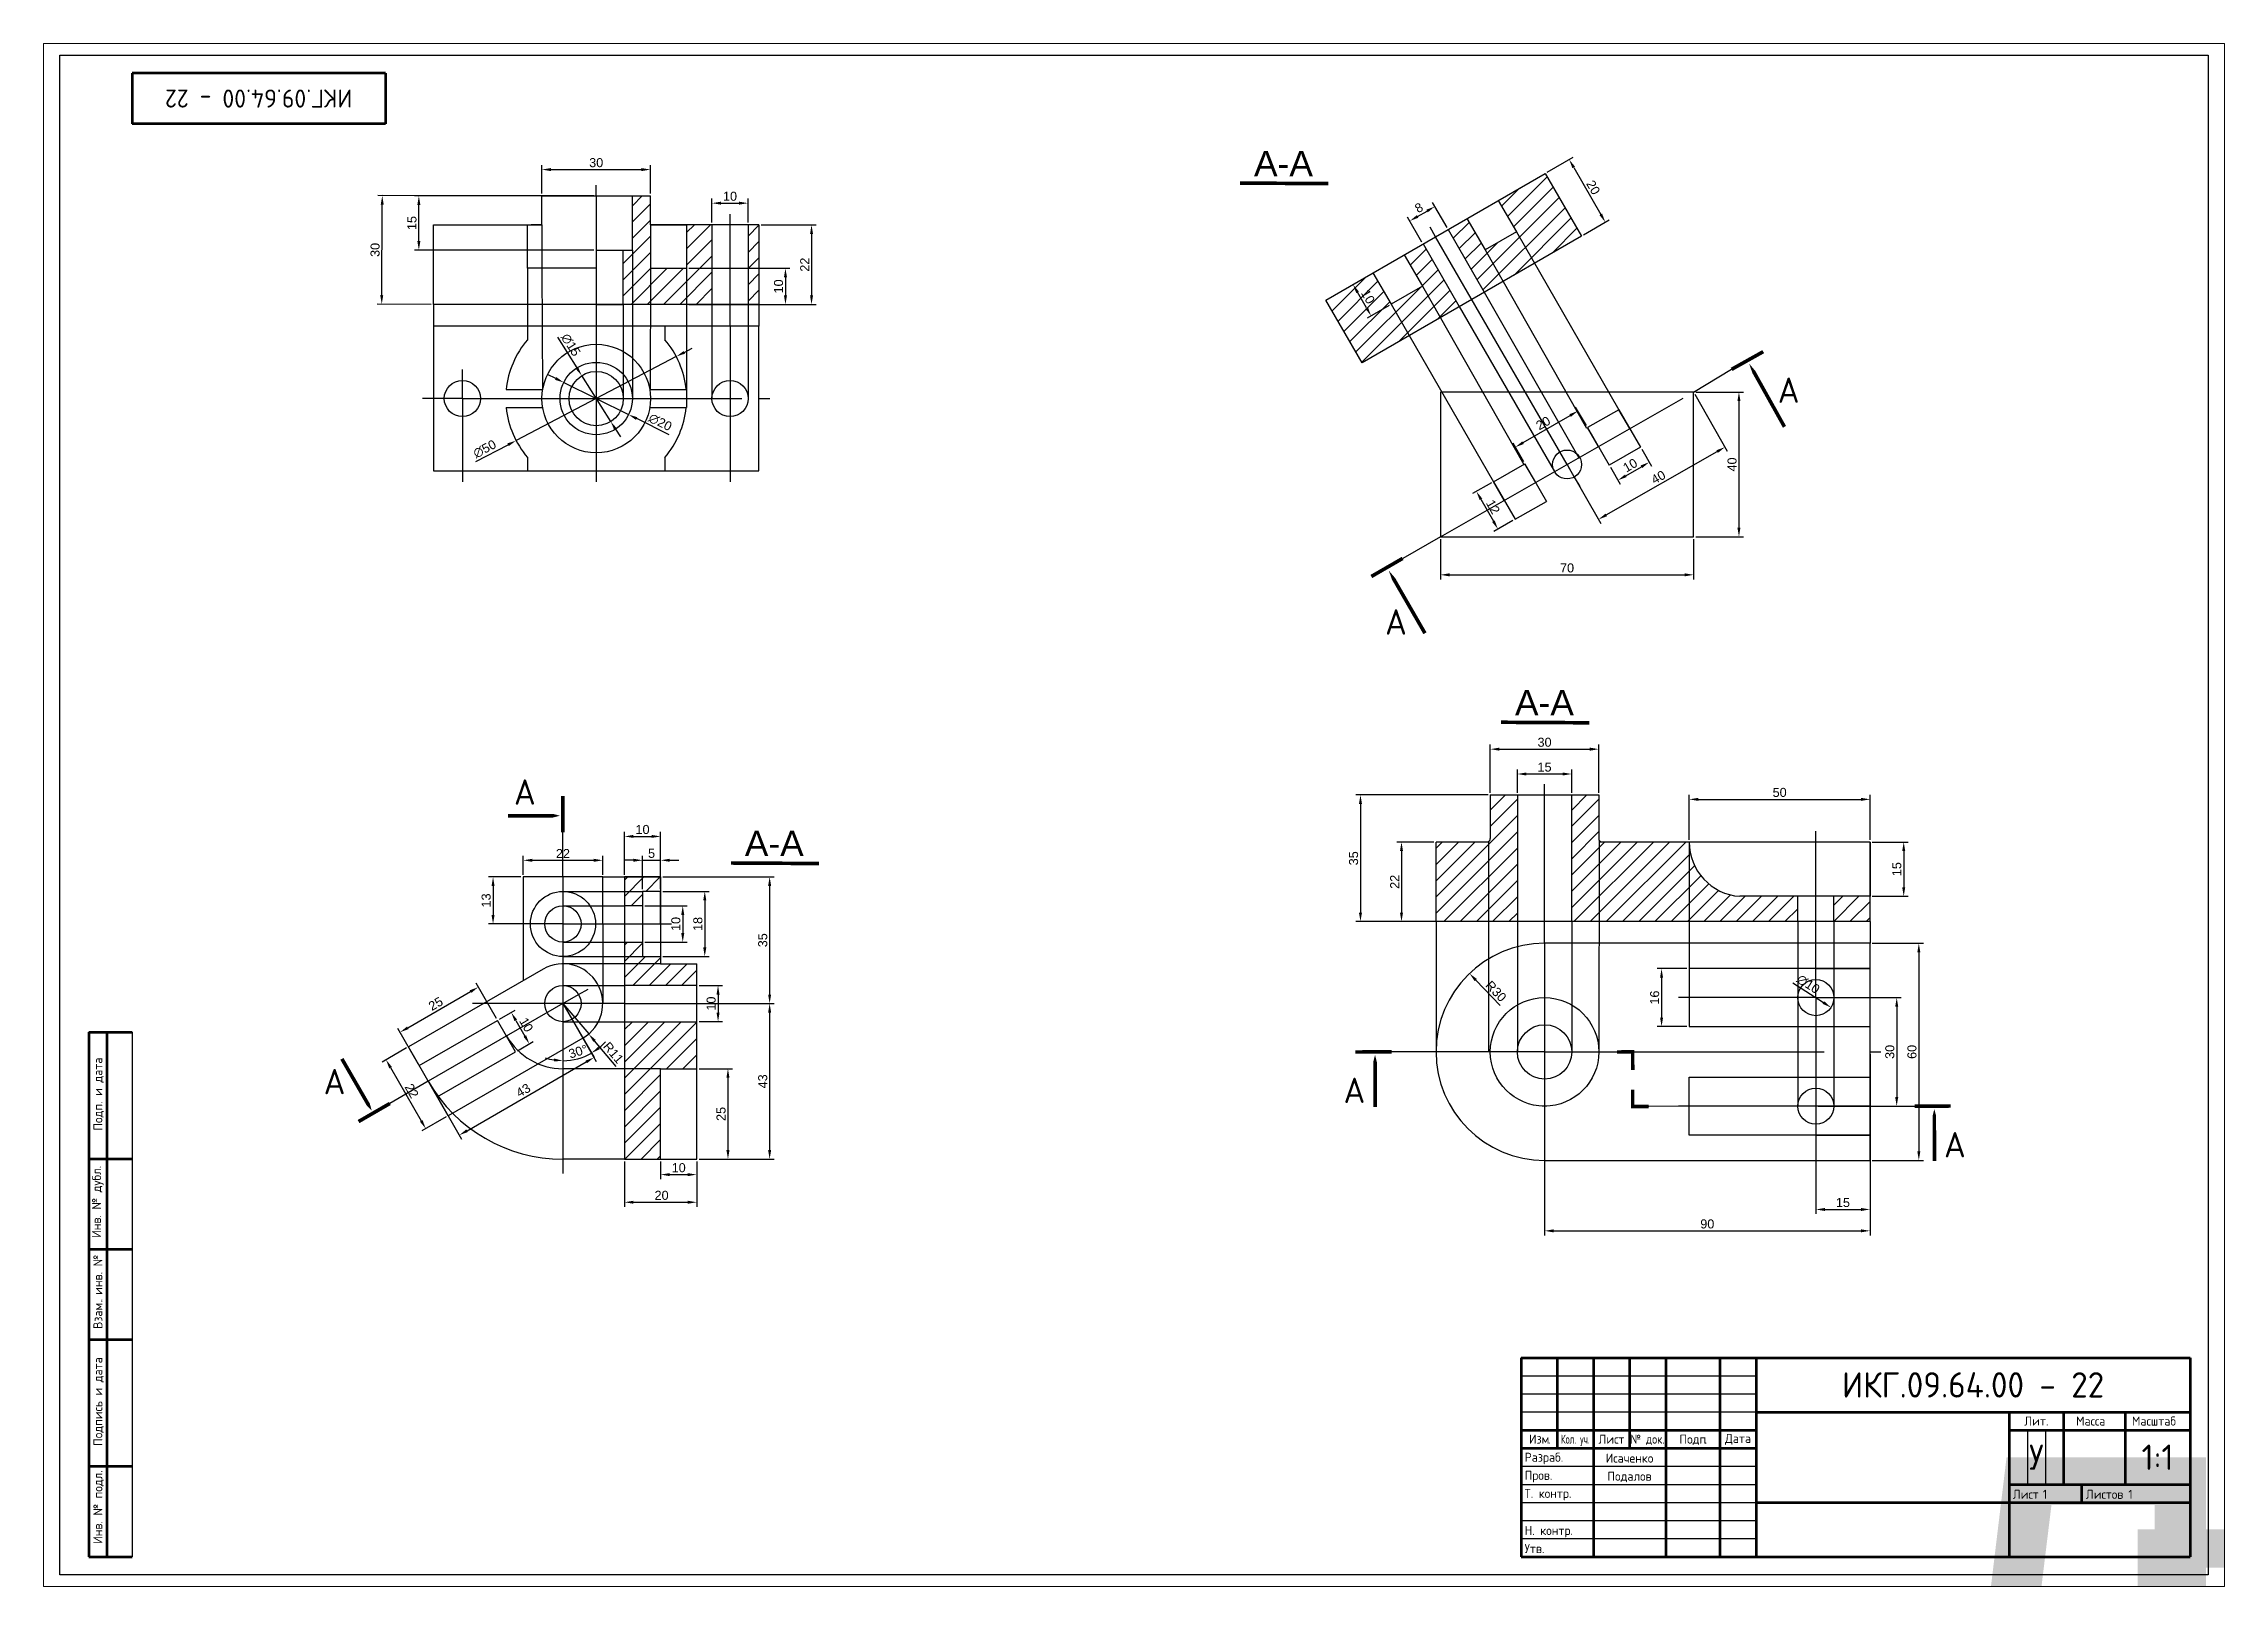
# Paper-space layout 'Лист4' of a CAD drawing. Header units: millimetres. Extents: x 30 to 267, y 21 to 189.
# The model-space entities are those that its viewports show. They can reach past a viewport. Long polylines and large blocks are cut down to what shows.
import ezdxf
from ezdxf.enums import TextEntityAlignment as Align

# ---------------------------------------------------------------- set-up
doc = ezdxf.new("R2018")
doc.units = ezdxf.units.MM
doc.linetypes.add('ACAD_ISO10W100', pattern=[18, 12, -3, 0, -3])
for name, color, linetype in [('Линия связи', 92, 'Continuous'), ('оси симметрии', 20, 'ACAD_ISO10W100'), ('Размеры', 240, 'Continuous'), ('форматки', 7, 'Continuous'), ('штриховка', 124, 'Continuous')]:
    doc.layers.add(name, color=color, linetype=linetype)
doc.layers.add('Чертёж', color=7, linetype='Continuous', lineweight=30)
doc.styles.add('GOST-2.304_Type-B', font='GOST Common.ttf')
doc.styles.get("Standard").update_dxf_attribs({"font": 'arial.ttf'})
doc.dimstyles.new('ISO-25', dxfattribs={"dimtxt": 2.5, "dimasz": 2.5, "dimexe": 1.25, "dimexo": 0.625, "dimtad": 1, "dimtxsty": 'Standard', "dimcen": 2.5, "dimadec": 0, "dimazin": 0, "dimtfac": 1, "dimtmove": 0, "dimatfit": 3, "dimfxl": 1, "dimarcsym": 0})

psp = doc.layouts.new('Лист4')

msp = doc.modelspace()

# ---------------------------------------------------------------- texts
at = {"layer": 'Чертёж', "char_height": 7, "attachment_point": 1}
for insert in [(3075.32, 1392.949), (3147.48, 1243.938), (2934.53, 1205.042)]:
    msp.add_mtext_dynamic_manual_height_columns('A-A', width=6.2571, gutter_width=12.5, heights=[0], dxfattribs=dict(at, insert=insert))
at = {"layer": 'Чертёж', "char_height": 7, "attachment_point": 5, "style": 'GOST-2.304_Type-B'}
for insert in [(3223.146, 1326.818), (3114.577, 1262.741), (2873.716, 1215.748), (2821.089, 1135.725), (3103.085, 1133.304), (3269.119, 1118.284)]:
    msp.add_mtext_dynamic_manual_height_columns('А', width=5.85963, gutter_width=12.5, heights=[0], dxfattribs=dict(at, insert=insert))

# ---------------------------------------------------------------- blocks, each defined once
blk = doc.blocks.new('ACAD_SPDS_TB_18')
at = {"linetype": 'Continuous', "lineweight": 60}
for p, q in [((-12, 145), (0, 145)), ((-12, 145), (-12, 0)), ((-7, 145), (-7, 0)), ((-12, 110), (0, 110)), ((-12, 85), (0, 85)), ((-12, 60), (0, 60)), ((-12, 25), (0, 25)), ((-12, 0), (0, 0))]:
    blk.add_line(p, q, dxfattribs=at)
at = {"linetype": 'Continuous', "lineweight": 30}
blk.add_line((0, 145), (0, 0), dxfattribs=at)
at = {"style": 'GOST-2.304_Type-B'}
for s, p in [('Подп. и дата', (-8.25, 117.77)), ('Инв. № дубл.', (-8.62, 88.14)), ('Взам. инв. №', (-8.25, 62.96)), ('. ', (-8.25, 70.58)), ('Подпись и дата', (-8.25, 30.64)), ('Инв. № подл.', (-8.25, 3.57))]:
    blk.add_text(s, height=2.5, rotation=90, dxfattribs=at).set_placement(p)
for tag, p in [('ПОДП_ДАТА_2', (-3.5, 127.5)), ('ИНВ_Н_ДУБЛ', (-3.65, 97.5)), ('ВЗАМ_ИНВ_Н', (-3.5, 71.94)), ('ПОДП_ДАТА_1', (-3.5, 42.5)), ('ИНВ_НОМ_ПОДЛ', (-3.5, 12.5))]:
    blk.add_attdef(tag, text='', height=2.5, rotation=90, dxfattribs=at).set_placement(p, align=Align.MIDDLE_CENTER)
at = {"style": 'GOST-2.304_Type-B', "flags": 1}
blk.add_attdef('ИДЕНТИФИКАТОР_НАДПИСИ', (-12.12, -11.58), '', height=2.5, dxfattribs=at)
blk = doc.blocks.new('ACAD_SPDS_TB_08')
at = {"linetype": 'Continuous', "lineweight": 60}
for p, q in [((0, 0), (0, -14)), ((70, 0), (0, 0)), ((70, 0), (70, -14)), ((70, -14), (0, -14))]:
    blk.add_line(p, q, dxfattribs=at)
at = {"style": 'GOST-2.304_Type-B', "flags": 8}
blk.add_attdef('ОБОЗНАЧЕНИЕ_ДОКУМЕНТА', text='', height=5, dxfattribs=at).set_placement((35, -7), align=Align.MIDDLE_CENTER)
at = {"style": 'GOST-2.304_Type-B', "flags": 1}
blk.add_attdef('ИДЕНТИФИКАТОР_НАДПИСИ', (-0.4, -20.95), '', height=2.5, dxfattribs=at)
blk = doc.blocks.new('ACAD_SPDS_TB_06')
at = {"linetype": 'Continuous', "lineweight": 60}
for p, q in [((-185, 55), (0, 55)), ((-185, 55), (-185, 0)), ((-175, 55), (-175, 30)), ((-165, 55), (-165, 0)), ((-155, 55), (-155, 30)), ((-145, 55), (-145, 0)), ((-130, 55), (-130, 0)), ((-120, 55), (-120, 0)), ((0, 55), (0, 0)), ((-120, 40), (0, 40)), ((-185, 35), (-120, 35)), ((-185, 30), (-120, 30)), ((-120, 15), (0, 15)), ((-185, 0), (0, 0))]:
    blk.add_line(p, q, dxfattribs=at)
at = {"linetype": 'Continuous', "lineweight": 25}
for p, q in [((-185, 50), (-120, 50)), ((-185, 45), (-120, 45)), ((-185, 25), (-120, 25)), ((-185, 20), (-120, 20)), ((-185, 15), (-120, 15)), ((-185, 10), (-120, 10)), ((-185, 5), (-120, 5))]:
    blk.add_line(p, q, dxfattribs=at)
at = {"lineweight": 25}
blk.add_line((-120, 40), (-185, 40), dxfattribs=at)
at = {"lineweight": 60}
for p, q in [((-50, 40), (-50, 0)), ((-35, 40), (-35, 20)), ((-18, 40), (-18, 20)), ((-50, 35), (0, 35)), ((-50, 20), (0, 20)), ((-30, 20), (-30, 15))]:
    blk.add_line(p, q, dxfattribs=at)
for p, q in [((-45, 35), (-45, 20)), ((-40, 35), (-40, 20)), ((-130, 20), (-120, 20))]:
    blk.add_line(p, q)
at = {"style": 'GOST-2.304_Type-B'}
for s, p in [('Изм', (-180, 31.25)), ('Лист', (-160, 31.25)), ('Подп', (-137.5, 31.25)), ('Дата', (-125, 31.44))]:
    blk.add_text(s, height=2.5, dxfattribs=at).set_placement(p, align=Align.CENTER)
for s, p in [('.', (-177.56, 31.25)), ('.', (-134.25, 31.25)), ('Разраб.', (-184, 26.25)), ('Т. контр.', (-184, 16.25)), ('Пров.', (-184, 21.25)), ('Лист', (-49.02, 16)), ('Листов', (-28.83, 16)), ('Н. контр.', (-184, 6)), ('Утв.', (-184, 1))]:
    blk.add_text(s, height=2.5, dxfattribs=at).set_placement(p)
at = {"style": 'GOST-2.304_Type-B', "width": 0.70447}
blk.add_text('Кол. уч.', height=2.5, dxfattribs=at).set_placement((-174, 31.25), (-166, 31.25), align=Align.FIT)
at = {"style": 'GOST-2.304_Type-B', "width": 0.9}
blk.add_text('№ док.', height=2.5, dxfattribs=at).set_placement((-150, 31.25), align=Align.CENTER)
at = {"linetype": 'Continuous', "char_height": 2.5, "attachment_point": 5, "style": 'GOST-2.304_Type-B'}
for s, insert, width in [('Лит.', (-42.5, 37.5), 14), ('Масса', (-27.5, 37.5), 14), ('Масштаб', (-10, 37.5), 19)]:
    blk.add_mtext(s, dxfattribs=dict(at, insert=insert, width=width))
at = {"style": 'GOST-2.304_Type-B'}
for tag, p, flags in [('ИДЕНТИФИКАТОР_НАДПИСИ', (-185.34, 60.88), 1), ('ЛИСТ', (-40.73, 16), 8), ('ЛИСТОВ', (-17.07, 16), 8)]:
    blk.add_attdef(tag, p, '', height=2.5, dxfattribs=dict(at, flags=flags))
at = {"style": 'GOST-2.304_Type-B', "flags": 8}
for tag, p in [('ИЗМ_4', (-180, 51)), ('ИЗМ_3', (-180, 46)), ('ИЗМ_4_КОЛ_УЧ', (-170, 51)), ('ИЗМ_3_КОЛ_УЧ', (-170, 46)), ('ИЗМ_4_ЛИСТ', (-160, 51)), ('ИЗМ_3_ЛИСТ', (-160, 46)), ('ИЗМ_4_N_ДОК', (-150, 51)), ('ИЗМ_3_N_ДОК', (-150, 46)), ('ИЗМ_4_ДАТА', (-125, 51)), ('ИЗМ_3_ДАТА', (-125, 46)), ('ИЗМ_2', (-180, 41)), ('ИЗМ_2_КОЛ_УЧ', (-170, 41)), ('ИЗМ_2_ЛИСТ', (-160, 41)), ('ИЗМ_2_N_ДОК', (-150, 41)), ('ИЗМ_2_ДАТА', (-125, 41)), ('ИЗМ_1', (-180, 36)), ('ИЗМ_1_КОЛ_УЧ', (-170, 36)), ('ИЗМ_1_ЛИСТ', (-160, 36)), ('ИЗМ_1_N_ДОК', (-150, 36)), ('ИЗМ_1_ДАТА', (-125, 36)), ('РАЗРАБ_ФИО', (-155, 26)), ('РАЗРАБ_ДАТА', (-125, 26)), ('ТКОНТР_ФИО', (-155, 16)), ('ПРОВ_ФИО', (-155, 21)), ('ТКОНТР_ДАТА', (-125, 16)), ('ПРОВ_ДАТА', (-125, 21)), ('ДОЛЖНОСТЬ_1', (-175, 11)), ('ДОЛЖНОСТЬ_1_ФИО', (-155, 11)), ('ДОЛЖНОСТЬ_1_ДАТА', (-125, 11)), ('НКОНТР_ФИО', (-155, 6)), ('НКОНТР_ДАТА', (-125, 6)), ('УТВ_ФИО', (-155, 1)), ('УТВ_ДАТА', (-125, 1))]:
    blk.add_attdef(tag, text='', height=2.5, dxfattribs=at).set_placement(p, align=Align.CENTER)
at = {"style": 'GOST-2.304_Type-B'}
blk.add_attdef('ОБОЗНАЧЕНИЕ_ДОКУМЕНТА', text='', height=5, dxfattribs=at).set_placement((-60, 47.5), align=Align.MIDDLE_CENTER)
at = {"lineweight": 30, "flags": 104}
for tag, p in [('НАИМЕНОВАНИЕ_ДОКУМЕНТА', (-85, 27.5)), ('ОБОЗНАЧЕНИЕ_МАТЕРИАЛА', (-85, 7.5)), ('НАИМЕНОВАНИЕ_ПРЕДПРИЯТИЯ', (-25, 7.5))]:
    blk.add_attdef(tag, text='', height=3.5, dxfattribs=at).set_placement(p, align=Align.MIDDLE_CENTER)
at = {"style": 'GOST-2.304_Type-B', "flags": 8}
for tag, p in [('Л1', (-47.5, 27.5)), ('Л2', (-42.5, 27.5)), ('Л3', (-37.5, 27.5)), ('МАССА', (-26.5, 27.5)), ('МАСШТАБ', (-9, 27.5))]:
    blk.add_attdef(tag, text='', height=2.5, dxfattribs=at).set_placement(p, align=Align.MIDDLE_CENTER)
blk = doc.blocks.new('*D13')
at = {"layer": 'Defpoints', "color": 0, "transparency": 16777216}
for p in [(2834.29, 1380.57), (2848.59, 1380.5), (2848.44, 1350.5)]:
    blk.add_point(p, dxfattribs=at)
at = {"layer": 'Размеры', "color": 0, "lineweight": -2, "transparency": 16777216}
for p, q in [((2847.97, 1380.5), (2833.04, 1380.58)), ((2834.15, 1353.07), (2834.27, 1378.07)), ((2847.82, 1350.5), (2832.89, 1350.58))]:
    blk.add_line(p, q, dxfattribs=at)
at = {"layer": 'Размеры', "color": 0, "transparency": 16777216}
for points in [[(2833.86, 1378.08), (2834.69, 1378.07), (2834.29, 1380.57)], [(2833.73, 1353.08), (2834.56, 1353.07), (2834.14, 1350.57)]]:
    blk.add_solid(points, dxfattribs=at)
at = {"layer": 'Размеры', "color": 0, "transparency": 16777216, "insert": (2832.31, 1365.58), "char_height": 2.5, "attachment_point": 5, "rotation": 89.70933}
blk.add_mtext('30', dxfattribs=at)
blk = doc.blocks.new('*D14')
at = {"layer": 'Defpoints', "color": 0, "transparency": 16777216}
for p in [(2844.41, 1380.5), (2893.44, 1380.5), (2893.44, 1365.5)]:
    blk.add_point(p, dxfattribs=at)
at = {"layer": 'Размеры', "color": 0, "lineweight": -2, "transparency": 16777216}
for p, q in [((2892.82, 1380.5), (2843.16, 1380.5)), ((2844.41, 1368), (2844.41, 1378)), ((2892.82, 1365.5), (2843.16, 1365.5))]:
    blk.add_line(p, q, dxfattribs=at)
at = {"layer": 'Размеры', "color": 0, "transparency": 16777216}
for points in [[(2843.99, 1378), (2844.83, 1378), (2844.41, 1380.5)], [(2843.99, 1368), (2844.83, 1368), (2844.41, 1365.5)]]:
    blk.add_solid(points, dxfattribs=at)
at = {"layer": 'Размеры', "color": 0, "transparency": 16777216, "insert": (2842.51, 1373), "char_height": 2.5, "attachment_point": 5, "rotation": 90}
blk.add_mtext('15', dxfattribs=at)
blk = doc.blocks.new('*D15')
at = {"layer": 'Defpoints', "color": 0, "transparency": 16777216}
for p in [(2918.44, 1360.5), (2918.44, 1350.5), (2945.77, 1350.5)]:
    blk.add_point(p, dxfattribs=at)
at = {"layer": 'Размеры', "color": 0, "lineweight": -2, "transparency": 16777216}
for p, q in [((2919.07, 1360.5), (2947.02, 1360.5)), ((2945.77, 1358), (2945.77, 1353)), ((2919.07, 1350.5), (2947.02, 1350.5))]:
    blk.add_line(p, q, dxfattribs=at)
at = {"layer": 'Размеры', "color": 0, "transparency": 16777216}
for points in [[(2945.35, 1358), (2946.19, 1358), (2945.77, 1360.5)], [(2945.35, 1353), (2946.19, 1353), (2945.77, 1350.5)]]:
    blk.add_solid(points, dxfattribs=at)
at = {"layer": 'Размеры', "color": 0, "transparency": 16777216, "insert": (2943.87, 1355.5), "char_height": 2.5, "attachment_point": 5, "rotation": 90}
blk.add_mtext('10', dxfattribs=at)
blk = doc.blocks.new('*D16')
at = {"layer": 'Defpoints', "color": 0, "transparency": 16777216}
for p in [(2938.44, 1372.5), (2938.44, 1350.5), (2952.98, 1350.5)]:
    blk.add_point(p, dxfattribs=at)
at = {"layer": 'Размеры', "color": 0, "lineweight": -2, "transparency": 16777216}
for p, q in [((2939.07, 1372.5), (2954.23, 1372.5)), ((2952.98, 1370), (2952.98, 1353)), ((2939.07, 1350.5), (2954.23, 1350.5))]:
    blk.add_line(p, q, dxfattribs=at)
at = {"layer": 'Размеры', "color": 0, "transparency": 16777216}
for points in [[(2952.57, 1370), (2953.4, 1370), (2952.98, 1372.5)], [(2952.57, 1353), (2953.4, 1353), (2952.98, 1350.5)]]:
    blk.add_solid(points, dxfattribs=at)
at = {"layer": 'Размеры', "color": 0, "transparency": 16777216, "insert": (2951.1, 1361.5), "char_height": 2.5, "attachment_point": 5, "rotation": 90}
blk.add_mtext('22', dxfattribs=at)
blk = doc.blocks.new('*D17')
at = {"layer": 'Defpoints', "color": 0, "transparency": 16777216}
for p in [(2935.44, 1378.5), (2925.44, 1372.5), (2935.44, 1372.5)]:
    blk.add_point(p, dxfattribs=at)
at = {"layer": 'Размеры', "color": 0, "lineweight": -2, "transparency": 16777216}
for p, q in [((2925.44, 1373.13), (2925.44, 1379.75)), ((2927.94, 1378.5), (2932.94, 1378.5)), ((2935.44, 1373.13), (2935.44, 1379.75))]:
    blk.add_line(p, q, dxfattribs=at)
at = {"layer": 'Размеры', "color": 0, "transparency": 16777216}
for points in [[(2927.94, 1378.91), (2927.94, 1378.08), (2925.44, 1378.5)], [(2932.94, 1378.91), (2932.94, 1378.08), (2935.44, 1378.5)]]:
    blk.add_solid(points, dxfattribs=at)
at = {"layer": 'Размеры', "color": 0, "transparency": 16777216, "insert": (2930.44, 1380.4), "char_height": 2.5, "attachment_point": 5}
blk.add_mtext('10', dxfattribs=at)
blk = doc.blocks.new('*D18')
at = {"layer": 'Defpoints', "color": 0, "transparency": 16777216}
for p in [(2908.44, 1387.78), (2878.44, 1380.5), (2908.44, 1380.5)]:
    blk.add_point(p, dxfattribs=at)
at = {"layer": 'Размеры', "color": 0, "lineweight": -2, "transparency": 16777216}
for p, q in [((2878.44, 1381.13), (2878.44, 1389.03)), ((2880.94, 1387.78), (2905.94, 1387.78)), ((2908.44, 1381.13), (2908.44, 1389.03))]:
    blk.add_line(p, q, dxfattribs=at)
at = {"layer": 'Размеры', "color": 0, "transparency": 16777216}
for points in [[(2880.94, 1388.2), (2880.94, 1387.36), (2878.44, 1387.78)], [(2905.94, 1388.2), (2905.94, 1387.36), (2908.44, 1387.78)]]:
    blk.add_solid(points, dxfattribs=at)
at = {"layer": 'Размеры', "color": 0, "transparency": 16777216, "insert": (2893.44, 1389.68), "char_height": 2.5, "attachment_point": 5}
blk.add_mtext('30', dxfattribs=at)
blk = doc.blocks.new('*D19')
at = {"layer": 'Defpoints', "color": 0, "transparency": 16777216}
for p in [(2884.48, 1328.94), (2902.4, 1320.06)]:
    blk.add_point(p, dxfattribs=at)
at = {"layer": 'Размеры', "color": 0, "lineweight": -2, "transparency": 16777216}
for p, q in [((2882.24, 1330.05), (2880, 1331.16)), ((2884.48, 1328.94), (2902.4, 1320.06)), ((2913.64, 1314.5), (2904.64, 1318.96))]:
    blk.add_line(p, q, dxfattribs=at)
at = {"layer": 'Размеры', "color": 0, "transparency": 16777216}
for points in [[(2882.42, 1330.42), (2882.05, 1329.67), (2884.48, 1328.94)], [(2904.83, 1319.33), (2904.46, 1318.58), (2902.4, 1320.06)]]:
    blk.add_solid(points, dxfattribs=at)
at = {"layer": 'Размеры', "color": 0, "transparency": 16777216, "insert": (2911.14, 1317.94), "char_height": 2.5, "attachment_point": 5, "rotation": 333.6628}
blk.add_mtext('∅20', dxfattribs=at)
blk = doc.blocks.new('*D21')
at = {"layer": 'Defpoints', "color": 0, "transparency": 16777216}
for p in [(2915.58, 1336.11), (2871.3, 1312.9)]:
    blk.add_point(p, dxfattribs=at)
at = {"layer": 'Размеры', "color": 0, "lineweight": -2, "transparency": 16777216}
for p, q in [((2915.58, 1336.11), (2871.3, 1312.9)), ((2917.8, 1337.27), (2920.01, 1338.43)), ((2860.19, 1307.07), (2869.08, 1311.74))]:
    blk.add_line(p, q, dxfattribs=at)
at = {"layer": 'Размеры', "color": 0, "transparency": 16777216}
for points in [[(2917.6, 1337.63), (2917.99, 1336.9), (2915.58, 1336.11)], [(2868.89, 1312.1), (2869.28, 1311.37), (2871.3, 1312.9)]]:
    blk.add_solid(points, dxfattribs=at)
at = {"layer": 'Размеры', "color": 0, "transparency": 16777216, "insert": (2862.61, 1310.57), "char_height": 2.5, "attachment_point": 5, "rotation": 27.65719}
blk.add_mtext('∅50', dxfattribs=at)
blk = doc.blocks.new('*D26')
at = {"layer": 'Defpoints', "color": 0, "transparency": 16777216}
for p in [(2921.25, 1139.29), (2921.25, 1114.29), (2929.87, 1114.29)]:
    blk.add_point(p, dxfattribs=at)
at = {"layer": 'Размеры', "color": 0, "lineweight": -2, "transparency": 16777216}
for p, q in [((2921.88, 1139.29), (2931.12, 1139.29)), ((2929.87, 1136.79), (2929.87, 1116.79)), ((2921.88, 1114.29), (2931.12, 1114.29))]:
    blk.add_line(p, q, dxfattribs=at)
at = {"layer": 'Размеры', "color": 0, "transparency": 16777216}
for points in [[(2929.45, 1136.79), (2930.29, 1136.79), (2929.87, 1139.29)], [(2929.45, 1116.79), (2930.29, 1116.79), (2929.87, 1114.29)]]:
    blk.add_solid(points, dxfattribs=at)
at = {"layer": 'Размеры', "color": 0, "transparency": 16777216, "insert": (2927.97, 1126.79), "char_height": 2.5, "attachment_point": 5, "rotation": 90}
blk.add_mtext('25', dxfattribs=at)
blk = doc.blocks.new('*D27')
at = {"layer": 'Defpoints', "color": 0, "transparency": 16777216}
for p in [(2921.25, 1157.29), (2921.25, 1114.29), (2941.4, 1114.29)]:
    blk.add_point(p, dxfattribs=at)
at = {"layer": 'Размеры', "color": 0, "lineweight": -2, "transparency": 16777216}
for p, q in [((2921.88, 1157.29), (2942.65, 1157.29)), ((2941.4, 1154.79), (2941.4, 1116.79)), ((2921.88, 1114.29), (2942.65, 1114.29))]:
    blk.add_line(p, q, dxfattribs=at)
at = {"layer": 'Размеры', "color": 0, "transparency": 16777216}
for points in [[(2940.98, 1154.79), (2941.82, 1154.79), (2941.4, 1157.29)], [(2940.98, 1116.79), (2941.82, 1116.79), (2941.4, 1114.29)]]:
    blk.add_solid(points, dxfattribs=at)
at = {"layer": 'Размеры', "color": 0, "transparency": 16777216, "insert": (2939.5, 1135.79), "char_height": 2.5, "attachment_point": 5, "rotation": 90}
blk.add_mtext('43', dxfattribs=at)
blk = doc.blocks.new('*D28')
at = {"layer": 'Defpoints', "color": 0, "transparency": 16777216}
for p in [(2911.25, 1192.29), (2911.25, 1157.29), (2941.4, 1157.29)]:
    blk.add_point(p, dxfattribs=at)
at = {"layer": 'Размеры', "color": 0, "lineweight": -2, "transparency": 16777216}
for p, q in [((2911.88, 1192.29), (2942.65, 1192.29)), ((2941.4, 1189.79), (2941.4, 1159.79)), ((2911.87, 1157.29), (2942.65, 1157.29))]:
    blk.add_line(p, q, dxfattribs=at)
at = {"layer": 'Размеры', "color": 0, "transparency": 16777216}
for points in [[(2940.98, 1189.79), (2941.81, 1189.79), (2941.4, 1192.29)], [(2940.98, 1159.79), (2941.81, 1159.79), (2941.4, 1157.29)]]:
    blk.add_solid(points, dxfattribs=at)
at = {"layer": 'Размеры', "color": 0, "transparency": 16777216, "insert": (2939.5, 1174.79), "char_height": 2.5, "attachment_point": 5, "rotation": 90}
blk.add_mtext('35', dxfattribs=at)
blk = doc.blocks.new('*D29')
at = {"layer": 'Defpoints', "color": 0, "transparency": 16777216}
for p in [(2911.25, 1203.48), (2901.25, 1192.29), (2911.25, 1192.29)]:
    blk.add_point(p, dxfattribs=at)
at = {"layer": 'Размеры', "color": 0, "lineweight": -2, "transparency": 16777216}
for p, q in [((2901.25, 1192.91), (2901.25, 1204.73)), ((2903.75, 1203.48), (2908.75, 1203.48)), ((2911.25, 1192.91), (2911.25, 1204.73))]:
    blk.add_line(p, q, dxfattribs=at)
at = {"layer": 'Размеры', "color": 0, "transparency": 16777216}
for points in [[(2903.75, 1203.9), (2903.75, 1203.07), (2901.25, 1203.48)], [(2908.75, 1203.9), (2908.75, 1203.07), (2911.25, 1203.48)]]:
    blk.add_solid(points, dxfattribs=at)
at = {"layer": 'Размеры', "color": 0, "transparency": 16777216, "insert": (2906.25, 1205.39), "char_height": 2.5, "attachment_point": 5}
blk.add_mtext('10', dxfattribs=at)
blk = doc.blocks.new('*D30')
at = {"layer": 'Defpoints', "color": 0, "transparency": 16777216}
for p in [(2911.25, 1196.89), (2906.25, 1188.29), (2911.25, 1188.29)]:
    blk.add_point(p, dxfattribs=at)
at = {"layer": 'Размеры', "color": 0, "lineweight": -2, "transparency": 16777216}
for p, q in [((2903.75, 1196.89), (2901.25, 1196.89)), ((2906.25, 1188.91), (2906.25, 1198.14)), ((2906.25, 1196.89), (2911.25, 1196.89)), ((2911.25, 1188.91), (2911.25, 1198.14)), ((2913.75, 1196.89), (2916.25, 1196.89))]:
    blk.add_line(p, q, dxfattribs=at)
at = {"layer": 'Размеры', "color": 0, "transparency": 16777216}
for points in [[(2903.75, 1197.31), (2903.75, 1196.48), (2906.25, 1196.89)], [(2913.75, 1197.31), (2913.75, 1196.48), (2911.25, 1196.89)]]:
    blk.add_solid(points, dxfattribs=at)
at = {"layer": 'Размеры', "color": 0, "transparency": 16777216, "insert": (2908.75, 1198.79), "char_height": 2.5, "attachment_point": 5}
blk.add_mtext('5', dxfattribs=at)
blk = doc.blocks.new('*D31')
at = {"layer": 'Defpoints', "color": 0, "transparency": 16777216}
for p in [(2895.25, 1196.88), (2873.25, 1192.29), (2895.25, 1192.29)]:
    blk.add_point(p, dxfattribs=at)
at = {"layer": 'Размеры', "color": 0, "lineweight": -2, "transparency": 16777216}
for p, q in [((2873.25, 1192.91), (2873.25, 1198.13)), ((2875.75, 1196.88), (2892.75, 1196.88)), ((2895.25, 1192.91), (2895.25, 1198.13))]:
    blk.add_line(p, q, dxfattribs=at)
at = {"layer": 'Размеры', "color": 0, "transparency": 16777216}
for points in [[(2875.75, 1197.3), (2875.75, 1196.47), (2873.25, 1196.88)], [(2892.75, 1197.3), (2892.75, 1196.47), (2895.25, 1196.88)]]:
    blk.add_solid(points, dxfattribs=at)
at = {"layer": 'Размеры', "color": 0, "transparency": 16777216, "insert": (2884.25, 1198.76), "char_height": 2.5, "attachment_point": 5}
blk.add_mtext('22', dxfattribs=at)
blk = doc.blocks.new('*D32')
at = {"layer": 'Defpoints', "color": 0, "transparency": 16777216}
for p in [(2873.25, 1192.29), (2864.92, 1179.29), (2873.25, 1179.29)]:
    blk.add_point(p, dxfattribs=at)
at = {"layer": 'Размеры', "color": 0, "lineweight": -2, "transparency": 16777216}
for p, q in [((2872.63, 1192.29), (2863.67, 1192.29)), ((2864.92, 1189.79), (2864.92, 1181.79)), ((2872.63, 1179.29), (2863.67, 1179.29))]:
    blk.add_line(p, q, dxfattribs=at)
at = {"layer": 'Размеры', "color": 0, "transparency": 16777216}
for points in [[(2864.5, 1189.79), (2865.34, 1189.79), (2864.92, 1192.29)], [(2864.5, 1181.79), (2865.34, 1181.79), (2864.92, 1179.29)]]:
    blk.add_solid(points, dxfattribs=at)
at = {"layer": 'Размеры', "color": 0, "transparency": 16777216, "insert": (2863.02, 1185.79), "char_height": 2.5, "attachment_point": 5, "rotation": 90}
blk.add_mtext('13', dxfattribs=at)
blk = doc.blocks.new('*D33')
at = {"layer": 'Defpoints', "color": 0, "transparency": 16777216}
for p in [(2906.25, 1184.29), (2906.25, 1174.29), (2917.37, 1174.29)]:
    blk.add_point(p, dxfattribs=at)
at = {"layer": 'Размеры', "color": 0, "lineweight": -2, "transparency": 16777216}
for p, q in [((2906.88, 1184.29), (2918.62, 1184.29)), ((2917.37, 1181.79), (2917.37, 1176.79)), ((2906.88, 1174.29), (2918.62, 1174.29))]:
    blk.add_line(p, q, dxfattribs=at)
at = {"layer": 'Размеры', "color": 0, "transparency": 16777216}
for points in [[(2916.95, 1181.79), (2917.79, 1181.79), (2917.37, 1184.29)], [(2916.95, 1176.79), (2917.79, 1176.79), (2917.37, 1174.29)]]:
    blk.add_solid(points, dxfattribs=at)
at = {"layer": 'Размеры', "color": 0, "transparency": 16777216, "insert": (2915.47, 1179.29), "char_height": 2.5, "attachment_point": 5, "rotation": 90}
blk.add_mtext('10', dxfattribs=at)
blk = doc.blocks.new('*D34')
at = {"layer": 'Defpoints', "color": 0, "transparency": 16777216}
for p in [(2911.25, 1188.29), (2911.25, 1170.29), (2923.46, 1170.29)]:
    blk.add_point(p, dxfattribs=at)
at = {"layer": 'Размеры', "color": 0, "lineweight": -2, "transparency": 16777216}
for p, q in [((2911.88, 1188.29), (2924.71, 1188.29)), ((2923.46, 1185.79), (2923.46, 1172.79)), ((2911.88, 1170.29), (2924.71, 1170.29))]:
    blk.add_line(p, q, dxfattribs=at)
at = {"layer": 'Размеры', "color": 0, "transparency": 16777216}
for points in [[(2923.04, 1185.79), (2923.88, 1185.79), (2923.46, 1188.29)], [(2923.04, 1172.79), (2923.88, 1172.79), (2923.46, 1170.29)]]:
    blk.add_solid(points, dxfattribs=at)
at = {"layer": 'Размеры', "color": 0, "transparency": 16777216, "insert": (2921.56, 1179.29), "char_height": 2.5, "attachment_point": 5, "rotation": 90}
blk.add_mtext('18', dxfattribs=at)
blk = doc.blocks.new('*D35')
at = {"layer": 'Defpoints', "color": 0, "transparency": 16777216}
for p in [(2884.25, 1157.29), (2891.36, 1148.89)]:
    blk.add_point(p, dxfattribs=at)
at = {"layer": 'Размеры', "color": 0, "lineweight": -2, "transparency": 16777216}
for p, q in [((2884.25, 1157.29), (2891.36, 1148.89)), ((2898.95, 1139.93), (2892.98, 1146.98))]:
    blk.add_line(p, q, dxfattribs=at)
at = {"layer": 'Размеры', "color": 0, "transparency": 16777216}
blk.add_solid([(2893.3, 1147.25), (2892.66, 1146.71), (2891.36, 1148.89)], dxfattribs=at)
at = {"layer": 'Размеры', "color": 0, "transparency": 16777216, "insert": (2898.21, 1143.72), "char_height": 2.5, "attachment_point": 5, "rotation": 310.25874}
blk.add_mtext('R11', dxfattribs=at)
blk = doc.blocks.new('*D36')
at = {"layer": 'Defpoints', "color": 0, "transparency": 16777216}
for p in [(2884.25, 1157.29), (2892.84, 1142.4), (2847.01, 1135.8)]:
    blk.add_point(p, dxfattribs=at)
at = {"layer": 'Размеры', "color": 0, "lineweight": -2, "transparency": 16777216}
for p, q in [((2884.57, 1156.74), (2893.46, 1141.32)), ((2857.76, 1122.16), (2890.67, 1141.15)), ((2847.32, 1135.26), (2856.22, 1119.83))]:
    blk.add_line(p, q, dxfattribs=at)
at = {"layer": 'Размеры', "color": 0, "transparency": 16777216}
for points in [[(2890.47, 1141.51), (2890.88, 1140.79), (2892.84, 1142.4)], [(2857.55, 1122.53), (2857.97, 1121.8), (2855.59, 1120.92)]]:
    blk.add_solid(points, dxfattribs=at)
at = {"layer": 'Размеры', "color": 0, "transparency": 16777216, "insert": (2873.27, 1133.31), "char_height": 2.5, "attachment_point": 5, "rotation": 29.97524}
blk.add_mtext('43', dxfattribs=at)
blk = doc.blocks.new('*D37')
at = {"layer": 'Defpoints', "color": 0, "transparency": 16777216}
for p in [(2884.25, 1192.29), (2884.25, 1157.29), (2884.25, 1144.58), (2886.99, 1141.74), (2892.84, 1142.4)]:
    blk.add_point(p, dxfattribs=at)
at = {"layer": 'Размеры', "color": 0, "lineweight": -2, "transparency": 16777216}
blk.add_line((2884.25, 1143.96), (2884.25, 1140.25), dxfattribs=at)
for start, end in [(309.05769, 318.14014), (251.8351, 260.91755), (270, 299.97524)]:
    blk.add_arc((2884.25, 1157.29), 15.79, start, end, dxfattribs=at)
at = {"layer": 'Размеры', "color": 0, "transparency": 16777216}
for points in [[(2881.79, 1142.11), (2881.73, 1141.28), (2884.25, 1141.5)], [(2894.44, 1144.68), (2893.97, 1145.37), (2892.14, 1143.61)]]:
    blk.add_solid(points, dxfattribs=at)
at = {"layer": 'Размеры', "color": 0, "transparency": 16777216, "insert": (2888.43, 1144.04), "char_height": 2.5, "attachment_point": 5, "rotation": 17.4908}
blk.add_mtext('30°', dxfattribs=at)
blk = doc.blocks.new('*D38')
at = {"layer": 'Defpoints', "color": 0, "transparency": 16777216}
for p in [(2866.16, 1152.62), (2874.96, 1146.15), (2871.16, 1143.96)]:
    blk.add_point(p, dxfattribs=at)
at = {"layer": 'Размеры', "color": 0, "lineweight": -2, "transparency": 16777216}
for p, q in [((2866.7, 1152.94), (2871.04, 1155.44)), ((2871.21, 1152.65), (2873.71, 1148.32)), ((2871.7, 1144.27), (2876.04, 1146.78))]:
    blk.add_line(p, q, dxfattribs=at)
at = {"layer": 'Размеры', "color": 0, "transparency": 16777216}
for points in [[(2871.57, 1152.86), (2870.85, 1152.44), (2869.96, 1154.81)], [(2874.07, 1148.52), (2873.35, 1148.11), (2874.96, 1146.15)]]:
    blk.add_solid(points, dxfattribs=at)
at = {"layer": 'Размеры', "color": 0, "transparency": 16777216, "insert": (2874.11, 1151.43), "char_height": 2.5, "attachment_point": 5, "rotation": 299.97524}
blk.add_mtext('10', dxfattribs=at)
blk = doc.blocks.new('*D39')
at = {"layer": 'Defpoints', "color": 0, "transparency": 16777216}
for p in [(2860.85, 1161.84), (2866.16, 1152.62), (2844.51, 1140.13)]:
    blk.add_point(p, dxfattribs=at)
at = {"layer": 'Размеры', "color": 0, "lineweight": -2, "transparency": 16777216}
for p, q in [((2841.36, 1150.6), (2858.68, 1160.59)), ((2865.85, 1153.17), (2860.22, 1162.92)), ((2844.2, 1140.67), (2838.57, 1150.43))]:
    blk.add_line(p, q, dxfattribs=at)
at = {"layer": 'Размеры', "color": 0, "transparency": 16777216}
for points in [[(2858.47, 1160.95), (2858.89, 1160.23), (2860.85, 1161.84)], [(2841.15, 1150.96), (2841.56, 1150.24), (2839.19, 1149.35)]]:
    blk.add_solid(points, dxfattribs=at)
at = {"layer": 'Размеры', "color": 0, "transparency": 16777216, "insert": (2849.07, 1157.24), "char_height": 2.5, "attachment_point": 5, "rotation": 29.97524}
blk.add_mtext('25', dxfattribs=at)
blk = doc.blocks.new('*D40')
at = {"layer": 'Defpoints', "color": 0, "transparency": 16777216}
for p in [(2841.51, 1145.33), (2846.32, 1122.71), (2852.5, 1126.27)]:
    blk.add_point(p, dxfattribs=at)
at = {"layer": 'Размеры', "color": 0, "lineweight": -2, "transparency": 16777216}
for p, q in [((2840.97, 1145.02), (2834.24, 1141.14)), ((2836.57, 1139.6), (2845.07, 1124.87)), ((2851.96, 1125.96), (2845.23, 1122.08))]:
    blk.add_line(p, q, dxfattribs=at)
at = {"layer": 'Размеры', "color": 0, "transparency": 16777216}
for points in [[(2836.94, 1139.81), (2836.21, 1139.39), (2835.33, 1141.76)], [(2845.43, 1125.08), (2844.71, 1124.66), (2846.32, 1122.71)]]:
    blk.add_solid(points, dxfattribs=at)
at = {"layer": 'Размеры', "color": 0, "transparency": 16777216, "insert": (2842.45, 1133.17), "char_height": 2.5, "attachment_point": 5, "rotation": 299.97524}
blk.add_mtext('22', dxfattribs=at)
blk = doc.blocks.new('*D41')
at = {"layer": 'Defpoints', "color": 0, "transparency": 16777216}
for p in [(2901.25, 1114.29), (2921.25, 1114.29), (2921.25, 1102.38)]:
    blk.add_point(p, dxfattribs=at)
at = {"layer": 'Размеры', "color": 0, "lineweight": -2, "transparency": 16777216}
for p, q in [((2901.25, 1113.66), (2901.25, 1101.13)), ((2921.25, 1113.66), (2921.25, 1101.13)), ((2903.75, 1102.38), (2918.75, 1102.38))]:
    blk.add_line(p, q, dxfattribs=at)
at = {"layer": 'Размеры', "color": 0, "transparency": 16777216}
for points in [[(2903.75, 1102.8), (2903.75, 1101.97), (2901.25, 1102.38)], [(2918.75, 1102.8), (2918.75, 1101.97), (2921.25, 1102.38)]]:
    blk.add_solid(points, dxfattribs=at)
at = {"layer": 'Размеры', "color": 0, "transparency": 16777216, "insert": (2911.52, 1104.28), "char_height": 2.5, "attachment_point": 5}
blk.add_mtext('20', dxfattribs=at)
blk = doc.blocks.new('*D42')
at = {"layer": 'Defpoints', "color": 0, "transparency": 16777216}
for p in [(2911.25, 1114.29), (2921.25, 1114.29), (2921.25, 1110.02)]:
    blk.add_point(p, dxfattribs=at)
at = {"layer": 'Размеры', "color": 0, "lineweight": -2, "transparency": 16777216}
for p, q in [((2911.25, 1113.66), (2911.25, 1108.77)), ((2913.75, 1110.02), (2918.75, 1110.02)), ((2921.25, 1113.66), (2921.25, 1108.77))]:
    blk.add_line(p, q, dxfattribs=at)
at = {"layer": 'Размеры', "color": 0, "transparency": 16777216}
for points in [[(2913.75, 1110.43), (2913.75, 1109.6), (2911.25, 1110.02)], [(2918.75, 1110.43), (2918.75, 1109.6), (2921.25, 1110.02)]]:
    blk.add_solid(points, dxfattribs=at)
at = {"layer": 'Размеры', "color": 0, "transparency": 16777216, "insert": (2916.25, 1111.92), "char_height": 2.5, "attachment_point": 5}
blk.add_mtext('10', dxfattribs=at)
blk = doc.blocks.new('*D43')
at = {"layer": 'Defpoints', "color": 0, "transparency": 16777216}
for p in [(2921.25, 1162.29), (2921.25, 1152.29), (2927.13, 1152.29)]:
    blk.add_point(p, dxfattribs=at)
at = {"layer": 'Размеры', "color": 0, "lineweight": -2, "transparency": 16777216}
for p, q in [((2921.88, 1162.29), (2928.38, 1162.29)), ((2927.13, 1159.79), (2927.13, 1154.79)), ((2921.88, 1152.29), (2928.38, 1152.29))]:
    blk.add_line(p, q, dxfattribs=at)
at = {"layer": 'Размеры', "color": 0, "transparency": 16777216}
for points in [[(2926.71, 1159.79), (2927.55, 1159.79), (2927.13, 1162.29)], [(2926.71, 1154.79), (2927.55, 1154.79), (2927.13, 1152.29)]]:
    blk.add_solid(points, dxfattribs=at)
at = {"layer": 'Размеры', "color": 0, "transparency": 16777216, "insert": (2925.23, 1157.29), "char_height": 2.5, "attachment_point": 5, "rotation": 90}
blk.add_mtext('10', dxfattribs=at)
blk = doc.blocks.new('*D44')
at = {"layer": 'Defpoints', "color": 0, "transparency": 16777216}
for p in [(3125.66, 1201.94), (3116.1, 1179.94), (3125.66, 1179.94)]:
    blk.add_point(p, dxfattribs=at)
at = {"layer": 'Размеры', "color": 0, "lineweight": -2, "transparency": 16777216}
for p, q in [((3125.03, 1201.94), (3114.85, 1201.94)), ((3116.1, 1199.44), (3116.1, 1182.44)), ((3125.03, 1179.94), (3114.85, 1179.94))]:
    blk.add_line(p, q, dxfattribs=at)
at = {"layer": 'Размеры', "color": 0, "transparency": 16777216}
for points in [[(3115.68, 1199.44), (3116.52, 1199.44), (3116.1, 1201.94)], [(3115.68, 1182.44), (3116.52, 1182.44), (3116.1, 1179.94)]]:
    blk.add_solid(points, dxfattribs=at)
at = {"layer": 'Размеры', "color": 0, "transparency": 16777216, "insert": (3114.22, 1190.94), "char_height": 2.5, "attachment_point": 5, "rotation": 90}
blk.add_mtext('22', dxfattribs=at)
blk = doc.blocks.new('*D45')
at = {"layer": 'Defpoints', "color": 0, "transparency": 16777216}
for p in [(3140.66, 1214.94), (3104.76, 1179.94), (3140.19, 1179.94)]:
    blk.add_point(p, dxfattribs=at)
at = {"layer": 'Размеры', "color": 0, "lineweight": -2, "transparency": 16777216}
for p, q in [((3140.03, 1214.94), (3103.51, 1214.94)), ((3104.76, 1212.44), (3104.76, 1182.44)), ((3139.56, 1179.94), (3103.51, 1179.94))]:
    blk.add_line(p, q, dxfattribs=at)
at = {"layer": 'Размеры', "color": 0, "transparency": 16777216}
for points in [[(3104.34, 1212.44), (3105.18, 1212.44), (3104.76, 1214.94)], [(3104.34, 1182.44), (3105.18, 1182.44), (3104.76, 1179.94)]]:
    blk.add_solid(points, dxfattribs=at)
at = {"layer": 'Размеры', "color": 0, "transparency": 16777216, "insert": (3102.86, 1197.44), "char_height": 2.5, "attachment_point": 5, "rotation": 90}
blk.add_mtext('35', dxfattribs=at)
blk = doc.blocks.new('*D46')
at = {"layer": 'Defpoints', "color": 0, "transparency": 16777216}
for p in [(3170.66, 1227.6), (3140.66, 1214.94), (3170.66, 1214.94)]:
    blk.add_point(p, dxfattribs=at)
at = {"layer": 'Размеры', "color": 0, "lineweight": -2, "transparency": 16777216}
for p, q in [((3140.66, 1215.57), (3140.66, 1228.85)), ((3143.16, 1227.6), (3168.16, 1227.6)), ((3170.66, 1215.57), (3170.66, 1228.85))]:
    blk.add_line(p, q, dxfattribs=at)
at = {"layer": 'Размеры', "color": 0, "transparency": 16777216}
for points in [[(3143.16, 1228.02), (3143.16, 1227.18), (3140.66, 1227.6)], [(3168.16, 1228.02), (3168.16, 1227.18), (3170.66, 1227.6)]]:
    blk.add_solid(points, dxfattribs=at)
at = {"layer": 'Размеры', "color": 0, "transparency": 16777216, "insert": (3155.66, 1229.5), "char_height": 2.5, "attachment_point": 5}
blk.add_mtext('30', dxfattribs=at)
blk = doc.blocks.new('*D47')
at = {"layer": 'Defpoints', "color": 0, "transparency": 16777216}
for p in [(3163.16, 1220.74), (3148.16, 1214.94), (3163.16, 1214.94)]:
    blk.add_point(p, dxfattribs=at)
at = {"layer": 'Размеры', "color": 0, "lineweight": -2, "transparency": 16777216}
for p, q in [((3148.16, 1215.57), (3148.16, 1221.99)), ((3150.66, 1220.74), (3160.66, 1220.74)), ((3163.16, 1215.57), (3163.16, 1221.99))]:
    blk.add_line(p, q, dxfattribs=at)
at = {"layer": 'Размеры', "color": 0, "transparency": 16777216}
for points in [[(3150.66, 1221.15), (3150.66, 1220.32), (3148.16, 1220.74)], [(3160.66, 1221.15), (3160.66, 1220.32), (3163.16, 1220.74)]]:
    blk.add_solid(points, dxfattribs=at)
at = {"layer": 'Размеры', "color": 0, "transparency": 16777216, "insert": (3155.66, 1222.64), "char_height": 2.5, "attachment_point": 5}
blk.add_mtext('15', dxfattribs=at)
blk = doc.blocks.new('*D48')
at = {"layer": 'Defpoints', "color": 0, "transparency": 16777216}
for p in [(3245.66, 1213.73), (3195.66, 1201.94), (3245.66, 1201.94)]:
    blk.add_point(p, dxfattribs=at)
at = {"layer": 'Размеры', "color": 0, "lineweight": -2, "transparency": 16777216}
for p, q in [((3195.66, 1202.57), (3195.66, 1214.98)), ((3198.16, 1213.73), (3243.16, 1213.73)), ((3245.66, 1202.57), (3245.66, 1214.98))]:
    blk.add_line(p, q, dxfattribs=at)
at = {"layer": 'Размеры', "color": 0, "transparency": 16777216}
for points in [[(3198.16, 1214.14), (3198.16, 1213.31), (3195.66, 1213.73)], [(3243.16, 1214.14), (3243.16, 1213.31), (3245.66, 1213.73)]]:
    blk.add_solid(points, dxfattribs=at)
at = {"layer": 'Размеры', "color": 0, "transparency": 16777216, "insert": (3220.66, 1215.63), "char_height": 2.5, "attachment_point": 5}
blk.add_mtext('50', dxfattribs=at)
blk = doc.blocks.new('*D49')
at = {"layer": 'Defpoints', "color": 0, "transparency": 16777216}
for p in [(3245.66, 1201.94), (3245.66, 1186.94), (3254.97, 1186.94)]:
    blk.add_point(p, dxfattribs=at)
at = {"layer": 'Размеры', "color": 0, "lineweight": -2, "transparency": 16777216}
for p, q in [((3246.28, 1201.94), (3256.22, 1201.94)), ((3254.97, 1199.44), (3254.97, 1189.44)), ((3246.28, 1186.94), (3256.22, 1186.94))]:
    blk.add_line(p, q, dxfattribs=at)
at = {"layer": 'Размеры', "color": 0, "transparency": 16777216}
for points in [[(3254.55, 1199.44), (3255.38, 1199.44), (3254.97, 1201.94)], [(3254.55, 1189.44), (3255.38, 1189.44), (3254.97, 1186.94)]]:
    blk.add_solid(points, dxfattribs=at)
at = {"layer": 'Размеры', "color": 0, "transparency": 16777216, "insert": (3253.06, 1194.44), "char_height": 2.5, "attachment_point": 5, "rotation": 90}
blk.add_mtext('15', dxfattribs=at)
blk = doc.blocks.new('*D50')
at = {"layer": 'Defpoints', "color": 0, "transparency": 16777216}
for p in [(3230.66, 1128.94), (3245.66, 1128.94), (3245.66, 1100.39)]:
    blk.add_point(p, dxfattribs=at)
at = {"layer": 'Размеры', "color": 0, "lineweight": -2, "transparency": 16777216}
for p, q in [((3230.66, 1128.32), (3230.66, 1099.14)), ((3245.66, 1128.32), (3245.66, 1099.14)), ((3233.16, 1100.39), (3243.16, 1100.39))]:
    blk.add_line(p, q, dxfattribs=at)
at = {"layer": 'Размеры', "color": 0, "transparency": 16777216}
for points in [[(3233.16, 1100.8), (3233.16, 1099.97), (3230.66, 1100.39)], [(3243.16, 1100.8), (3243.16, 1099.97), (3245.66, 1100.39)]]:
    blk.add_solid(points, dxfattribs=at)
at = {"layer": 'Размеры', "color": 0, "transparency": 16777216, "insert": (3238.16, 1102.29), "char_height": 2.5, "attachment_point": 5}
blk.add_mtext('15', dxfattribs=at)
blk = doc.blocks.new('*D51')
at = {"layer": 'Defpoints', "color": 0, "transparency": 16777216}
for p in [(3245.66, 1173.94), (3245.66, 1113.94), (3259.15, 1113.94)]:
    blk.add_point(p, dxfattribs=at)
at = {"layer": 'Размеры', "color": 0, "lineweight": -2, "transparency": 16777216}
for p, q in [((3246.28, 1173.94), (3260.4, 1173.94)), ((3259.15, 1171.44), (3259.15, 1116.44)), ((3246.28, 1113.94), (3260.4, 1113.94))]:
    blk.add_line(p, q, dxfattribs=at)
at = {"layer": 'Размеры', "color": 0, "transparency": 16777216}
for points in [[(3258.73, 1171.44), (3259.56, 1171.44), (3259.15, 1173.94)], [(3258.73, 1116.44), (3259.56, 1116.44), (3259.15, 1113.94)]]:
    blk.add_solid(points, dxfattribs=at)
at = {"layer": 'Размеры', "color": 0, "transparency": 16777216, "insert": (3257.25, 1143.94), "char_height": 2.5, "attachment_point": 5, "rotation": 90}
blk.add_mtext('60', dxfattribs=at)
blk = doc.blocks.new('*D52')
at = {"layer": 'Defpoints', "color": 0, "transparency": 16777216}
for p in [(3230.66, 1158.94), (3230.66, 1128.94), (3253.03, 1128.94)]:
    blk.add_point(p, dxfattribs=at)
at = {"layer": 'Размеры', "color": 0, "lineweight": -2, "transparency": 16777216}
for p, q in [((3231.28, 1158.94), (3254.28, 1158.94)), ((3253.03, 1156.44), (3253.03, 1131.44)), ((3231.28, 1128.94), (3254.28, 1128.94))]:
    blk.add_line(p, q, dxfattribs=at)
at = {"layer": 'Размеры', "color": 0, "transparency": 16777216}
for points in [[(3252.61, 1156.44), (3253.45, 1156.44), (3253.03, 1158.94)], [(3252.61, 1131.44), (3253.45, 1131.44), (3253.03, 1128.94)]]:
    blk.add_solid(points, dxfattribs=at)
at = {"layer": 'Размеры', "color": 0, "transparency": 16777216, "insert": (3251.13, 1143.94), "char_height": 2.5, "attachment_point": 5, "rotation": 90}
blk.add_mtext('30', dxfattribs=at)
blk = doc.blocks.new('*D53')
at = {"layer": 'Defpoints', "color": 0, "transparency": 16777216}
for p in [(3226.46, 1161.67), (3234.85, 1156.21)]:
    blk.add_point(p, dxfattribs=at)
at = {"layer": 'Размеры', "color": 0, "lineweight": -2, "transparency": 16777216}
blk.add_line((3224.33, 1163.06), (3232.75, 1157.58), dxfattribs=at)
at = {"layer": 'Размеры', "color": 0, "transparency": 16777216}
blk.add_solid([(3232.98, 1157.93), (3232.52, 1157.23), (3234.85, 1156.21)], dxfattribs=at)
at = {"layer": 'Размеры', "color": 0, "transparency": 16777216, "insert": (3228.57, 1162.65), "char_height": 2.5, "attachment_point": 5, "rotation": 326.94526}
blk.add_mtext('∅10', dxfattribs=at)
blk = doc.blocks.new('*D54')
at = {"layer": 'Defpoints', "color": 0, "transparency": 16777216}
for p in [(3155.66, 1143.94), (3245.66, 1143.94), (3245.66, 1094.48)]:
    blk.add_point(p, dxfattribs=at)
at = {"layer": 'Размеры', "color": 0, "lineweight": -2, "transparency": 16777216}
for p, q in [((3155.66, 1143.32), (3155.66, 1093.23)), ((3245.66, 1143.32), (3245.66, 1093.23)), ((3158.16, 1094.48), (3243.16, 1094.48))]:
    blk.add_line(p, q, dxfattribs=at)
at = {"layer": 'Размеры', "color": 0, "transparency": 16777216}
for points in [[(3158.16, 1094.89), (3158.16, 1094.06), (3155.66, 1094.48)], [(3243.16, 1094.89), (3243.16, 1094.06), (3245.66, 1094.48)]]:
    blk.add_solid(points, dxfattribs=at)
at = {"layer": 'Размеры', "color": 0, "transparency": 16777216, "insert": (3200.66, 1096.38), "char_height": 2.5, "attachment_point": 5}
blk.add_mtext('90', dxfattribs=at)
blk = doc.blocks.new('*D55')
at = {"layer": 'Defpoints', "color": 0, "transparency": 16777216}
for p in [(3134.9, 1165.6), (3155.66, 1143.94)]:
    blk.add_point(p, dxfattribs=at)
at = {"layer": 'Размеры', "color": 0, "lineweight": -2, "transparency": 16777216}
blk.add_line((3143.35, 1156.78), (3136.63, 1163.8), dxfattribs=at)
at = {"layer": 'Размеры', "color": 0, "transparency": 16777216}
blk.add_solid([(3136.93, 1164.09), (3136.33, 1163.51), (3134.9, 1165.6)], dxfattribs=at)
at = {"layer": 'Размеры', "color": 0, "transparency": 16777216, "insert": (3142.23, 1160.7), "char_height": 2.5, "attachment_point": 5, "rotation": 313.77766}
blk.add_mtext('R30', dxfattribs=at)
blk = doc.blocks.new('*D56')
at = {"layer": 'Defpoints', "color": 0, "transparency": 16777216}
for p in [(3195.66, 1166.94), (3188.01, 1150.94), (3195.66, 1150.94)]:
    blk.add_point(p, dxfattribs=at)
at = {"layer": 'Размеры', "color": 0, "lineweight": -2, "transparency": 16777216}
for p, q in [((3195.03, 1166.94), (3186.76, 1166.94)), ((3188.01, 1164.44), (3188.01, 1153.44)), ((3195.03, 1150.94), (3186.76, 1150.94))]:
    blk.add_line(p, q, dxfattribs=at)
at = {"layer": 'Размеры', "color": 0, "transparency": 16777216}
for points in [[(3187.6, 1164.44), (3188.43, 1164.44), (3188.01, 1166.94)], [(3187.6, 1153.44), (3188.43, 1153.44), (3188.01, 1150.94)]]:
    blk.add_solid(points, dxfattribs=at)
at = {"layer": 'Размеры', "color": 0, "transparency": 16777216, "insert": (3186.11, 1158.94), "char_height": 2.5, "attachment_point": 5, "rotation": 90}
blk.add_mtext('16', dxfattribs=at)
blk = doc.blocks.new('*D57')
at = {"layer": 'Defpoints', "color": 0, "transparency": 16777216}
for p in [(3125.33, 1377.58), (3129, 1371.22), (3122.07, 1367.22)]:
    blk.add_point(p, dxfattribs=at)
at = {"layer": 'Размеры', "color": 0, "lineweight": -2, "transparency": 16777216}
for p, q in [((3120.57, 1374.83), (3123.17, 1376.33)), ((3128.69, 1371.76), (3124.71, 1378.66)), ((3121.76, 1367.76), (3117.78, 1374.66))]:
    blk.add_line(p, q, dxfattribs=at)
at = {"layer": 'Размеры', "color": 0, "transparency": 16777216}
for points in [[(3120.36, 1375.19), (3120.78, 1374.47), (3118.4, 1373.58)], [(3122.96, 1376.69), (3123.37, 1375.97), (3125.33, 1377.58)]]:
    blk.add_solid(points, dxfattribs=at)
at = {"layer": 'Размеры', "color": 0, "transparency": 16777216, "insert": (3120.92, 1377.23), "char_height": 2.5, "attachment_point": 5, "rotation": 30}
blk.add_mtext('8', dxfattribs=at)
blk = doc.blocks.new('*D58')
at = {"layer": 'Defpoints', "color": 0, "transparency": 16777216}
for p in [(3164.89, 1321.06), (3167.54, 1316.48), (3150.22, 1306.48)]:
    blk.add_point(p, dxfattribs=at)
at = {"layer": 'Размеры', "color": 0, "lineweight": -2, "transparency": 16777216}
for p, q in [((3167.22, 1317.02), (3164.26, 1322.14)), ((3149.73, 1312.31), (3162.72, 1319.81)), ((3149.9, 1307.02), (3146.94, 1312.14))]:
    blk.add_line(p, q, dxfattribs=at)
at = {"layer": 'Размеры', "color": 0, "transparency": 16777216}
for points in [[(3162.52, 1320.17), (3162.93, 1319.45), (3164.89, 1321.06)], [(3149.53, 1312.67), (3149.94, 1311.95), (3147.57, 1311.06)]]:
    blk.add_solid(points, dxfattribs=at)
at = {"layer": 'Размеры', "color": 0, "transparency": 16777216, "insert": (3155.28, 1317.71), "char_height": 2.5, "attachment_point": 5, "rotation": 30}
blk.add_mtext('20', dxfattribs=at)
blk = doc.blocks.new('*D59')
at = {"layer": 'Defpoints', "color": 0, "transparency": 16777216}
for p in [(3196.88, 1326.28), (3205.56, 1311.09), (3161.88, 1306.28)]:
    blk.add_point(p, dxfattribs=at)
at = {"layer": 'Размеры', "color": 0, "lineweight": -2, "transparency": 16777216}
for p, q in [((3197.19, 1325.74), (3206.18, 1310)), ((3172.73, 1292.33), (3203.39, 1309.85)), ((3162.19, 1305.74), (3171.18, 1290))]:
    blk.add_line(p, q, dxfattribs=at)
at = {"layer": 'Размеры', "color": 0, "transparency": 16777216}
for points in [[(3203.18, 1310.21), (3203.59, 1309.48), (3205.56, 1311.09)], [(3172.52, 1292.69), (3172.94, 1291.97), (3170.56, 1291.09)]]:
    blk.add_solid(points, dxfattribs=at)
at = {"layer": 'Размеры', "color": 0, "transparency": 16777216, "insert": (3187.12, 1302.74), "char_height": 2.5, "attachment_point": 5, "rotation": 29.74488}
blk.add_mtext('40', dxfattribs=at)
blk = doc.blocks.new('*D60')
at = {"layer": 'Defpoints', "color": 0, "transparency": 16777216}
for p in [(3182.2, 1311.08), (3173.54, 1306.08), (3184.61, 1306.91)]:
    blk.add_point(p, dxfattribs=at)
at = {"layer": 'Размеры', "color": 0, "lineweight": -2, "transparency": 16777216}
for p, q in [((3182.51, 1310.54), (3185.23, 1305.82)), ((3173.85, 1305.54), (3176.57, 1300.82)), ((3178.11, 1303.16), (3182.44, 1305.66))]:
    blk.add_line(p, q, dxfattribs=at)
at = {"layer": 'Размеры', "color": 0, "transparency": 16777216}
for points in [[(3177.91, 1303.52), (3178.32, 1302.79), (3175.95, 1301.91)], [(3182.24, 1306.02), (3182.65, 1305.29), (3184.61, 1306.91)]]:
    blk.add_solid(points, dxfattribs=at)
at = {"layer": 'Размеры', "color": 0, "transparency": 16777216, "insert": (3179.33, 1306.05), "char_height": 2.5, "attachment_point": 5, "rotation": 30}
blk.add_mtext('10', dxfattribs=at)
blk = doc.blocks.new('*D61')
at = {"layer": 'Defpoints', "color": 0, "transparency": 16777216}
for p in [(3141.53, 1301.53), (3147.47, 1291.1), (3142.76, 1288.42)]:
    blk.add_point(p, dxfattribs=at)
at = {"layer": 'Размеры', "color": 0, "lineweight": -2, "transparency": 16777216}
for p, q in [((3140.98, 1301.22), (3135.73, 1298.23)), ((3138.06, 1296.67), (3141.52, 1290.59)), ((3146.92, 1290.79), (3141.67, 1287.8))]:
    blk.add_line(p, q, dxfattribs=at)
at = {"layer": 'Размеры', "color": 0, "transparency": 16777216}
for points in [[(3138.42, 1296.88), (3137.7, 1296.47), (3136.82, 1298.85)], [(3141.88, 1290.8), (3141.16, 1290.39), (3142.76, 1288.42)]]:
    blk.add_solid(points, dxfattribs=at)
at = {"layer": 'Размеры', "color": 0, "transparency": 16777216, "insert": (3141.42, 1294.56), "char_height": 2.5, "attachment_point": 5, "rotation": 299.66072}
blk.add_mtext('12', dxfattribs=at)
blk = doc.blocks.new('*D62')
at = {"layer": 'Defpoints', "color": 0, "transparency": 16777216}
for p in [(3126.88, 1286.28), (3196.88, 1286.28), (3196.88, 1275.78)]:
    blk.add_point(p, dxfattribs=at)
at = {"layer": 'Размеры', "color": 0, "lineweight": -2, "transparency": 16777216}
for p, q in [((3126.88, 1285.65), (3126.88, 1274.53)), ((3196.88, 1285.65), (3196.88, 1274.53)), ((3129.38, 1275.78), (3194.38, 1275.78))]:
    blk.add_line(p, q, dxfattribs=at)
at = {"layer": 'Размеры', "color": 0, "transparency": 16777216}
for points in [[(3129.38, 1276.2), (3129.38, 1275.36), (3126.88, 1275.78)], [(3194.38, 1276.2), (3194.38, 1275.36), (3196.88, 1275.78)]]:
    blk.add_solid(points, dxfattribs=at)
at = {"layer": 'Размеры', "color": 0, "transparency": 16777216, "insert": (3161.88, 1277.68), "char_height": 2.5, "attachment_point": 5}
blk.add_mtext('70', dxfattribs=at)
blk = doc.blocks.new('*D63')
at = {"layer": 'Defpoints', "color": 0, "transparency": 16777216}
for p in [(3196.88, 1326.28), (3196.88, 1286.28), (3209.41, 1286.28)]:
    blk.add_point(p, dxfattribs=at)
at = {"layer": 'Размеры', "color": 0, "lineweight": -2, "transparency": 16777216}
for p, q in [((3197.5, 1326.28), (3210.66, 1326.28)), ((3209.41, 1323.78), (3209.41, 1288.78)), ((3197.5, 1286.28), (3210.66, 1286.28))]:
    blk.add_line(p, q, dxfattribs=at)
at = {"layer": 'Размеры', "color": 0, "transparency": 16777216}
for points in [[(3208.99, 1323.78), (3209.82, 1323.78), (3209.41, 1326.28)], [(3208.99, 1288.78), (3209.82, 1288.78), (3209.41, 1286.28)]]:
    blk.add_solid(points, dxfattribs=at)
at = {"layer": 'Размеры', "color": 0, "transparency": 16777216, "insert": (3207.51, 1306.28), "char_height": 2.5, "attachment_point": 5, "rotation": 90}
blk.add_mtext('40', dxfattribs=at)
blk = doc.blocks.new('*D64')
at = {"layer": 'Defpoints', "color": 0, "transparency": 16777216}
for p in [(3108.22, 1359.22), (3102.7, 1356.03), (3113.22, 1350.56)]:
    blk.add_point(p, dxfattribs=at)
at = {"layer": 'Размеры', "color": 0, "lineweight": -2, "transparency": 16777216}
for p, q in [((3107.68, 1358.91), (3101.61, 1355.41)), ((3106.45, 1349.54), (3103.95, 1353.87)), ((3112.68, 1350.25), (3106.61, 1346.75))]:
    blk.add_line(p, q, dxfattribs=at)
at = {"layer": 'Размеры', "color": 0, "transparency": 16777216}
for points in [[(3104.31, 1354.08), (3103.59, 1353.66), (3102.7, 1356.03)], [(3106.81, 1349.75), (3106.09, 1349.33), (3107.7, 1347.37)]]:
    blk.add_solid(points, dxfattribs=at)
at = {"layer": 'Размеры', "color": 0, "transparency": 16777216, "insert": (3106.84, 1352.65), "char_height": 2.5, "attachment_point": 5, "rotation": 300}
blk.add_mtext('10', dxfattribs=at)
blk = doc.blocks.new('*D65')
at = {"layer": 'Defpoints', "color": 0, "transparency": 16777216}
for p in [(3155.85, 1386.72), (3165.85, 1369.4), (3172.47, 1373.22)]:
    blk.add_point(p, dxfattribs=at)
at = {"layer": 'Размеры', "color": 0, "lineweight": -2, "transparency": 16777216}
for p, q in [((3156.39, 1387.03), (3163.55, 1391.17)), ((3163.72, 1388.38), (3171.22, 1375.39)), ((3166.39, 1369.71), (3173.55, 1373.85))]:
    blk.add_line(p, q, dxfattribs=at)
at = {"layer": 'Размеры', "color": 0, "transparency": 16777216}
for points in [[(3164.08, 1388.59), (3163.36, 1388.17), (3162.47, 1390.54)], [(3171.58, 1375.6), (3170.86, 1375.18), (3172.47, 1373.22)]]:
    blk.add_solid(points, dxfattribs=at)
at = {"layer": 'Размеры', "color": 0, "transparency": 16777216, "insert": (3169.12, 1382.83), "char_height": 2.5, "attachment_point": 5, "rotation": 300}
blk.add_mtext('20', dxfattribs=at)
blk = doc.blocks.new('*D66')
at = {"layer": 'Defpoints', "color": 0, "transparency": 16777216}
for p in [(2889.43, 1330.84), (2897.45, 1318.16)]:
    blk.add_point(p, dxfattribs=at)
at = {"layer": 'Размеры', "color": 0, "lineweight": -2, "transparency": 16777216}
for p, q in [((2882.72, 1341.47), (2888.1, 1332.95)), ((2897.45, 1318.16), (2889.43, 1330.84)), ((2898.78, 1316.05), (2900.12, 1313.93))]:
    blk.add_line(p, q, dxfattribs=at)
at = {"layer": 'Размеры', "color": 0, "transparency": 16777216}
for points in [[(2888.45, 1333.18), (2887.75, 1332.73), (2889.43, 1330.84)], [(2899.13, 1316.27), (2898.43, 1315.82), (2897.45, 1318.16)]]:
    blk.add_solid(points, dxfattribs=at)
at = {"layer": 'Размеры', "color": 0, "transparency": 16777216, "insert": (2886.41, 1339.32), "char_height": 2.5, "attachment_point": 5, "rotation": 302.2881}
blk.add_mtext('∅15', dxfattribs=at)

# ---------------------------------------------------------------- dimensions: what is measured, and where the dimension line sits
at = {"layer": 'Размеры'}
for base, p1, p2, picture, middle in [((2908.44, 1387.781), (2878.44, 1380.501), (2908.44, 1380.501), '*D18', (2893.44, 1389.684)), ((2935.44, 1378.496), (2925.44, 1372.501), (2935.44, 1372.501), '*D17', (2930.44, 1380.397)), ((3196.877, 1275.779), (3126.877, 1286.28), (3196.877, 1286.28), '*D62', (3161.877, 1277.68)), ((3170.655, 1227.601), (3140.655, 1214.941), (3170.655, 1214.941), '*D46', (3155.655, 1229.503)), ((3163.155, 1220.736), (3148.155, 1214.941), (3163.155, 1214.941), '*D47', (3155.655, 1222.638)), ((3245.655, 1213.725), (3195.655, 1201.941), (3245.655, 1201.941), '*D48', (3220.655, 1215.627)), ((2895.254, 1196.885), (2873.254, 1192.286), (2895.254, 1192.286), '*D31', (2884.254, 1198.765)), ((2911.254, 1196.894), (2906.254, 1188.286), (2911.254, 1188.286), '*D30', (2908.754, 1198.791)), ((3245.655, 1100.387), (3230.655, 1128.941), (3245.655, 1128.941), '*D50', (3238.155, 1102.288)), ((2921.254, 1110.016), (2911.254, 1114.286), (2921.254, 1114.286), '*D42', (2916.254, 1111.918))]:
    dim = msp.add_linear_dim(base=base, p1=p1, p2=p2, dimstyle='ISO-25', dxfattribs=at)
    dim.commit()
    dim.dimension.update_dxf_attribs({"geometry": picture, "text_midpoint": middle})
for p1, p2, distance, picture, middle in [((3155.848, 1386.722), (3165.848, 1369.401), 7.645, '*D65', (3169.115, 1382.834)), ((2848.44, 1350.501), (2848.592, 1380.501), 14.305, '*D13', (2832.309, 1365.583)), ((3122.073, 1367.222), (3129.001, 1371.222), 7.342, '*D57', (3120.916, 1377.226)), ((3113.217, 1350.561), (3108.217, 1359.222), 6.375, '*D64', (3106.843, 1352.655)), ((3150.217, 1306.476), (3167.537, 1316.476), 5.296, '*D58', (3155.278, 1317.709)), ((3173.537, 1306.083), (3182.197, 1311.083), -4.824, '*D60', (3179.329, 1306.052)), ((3141.527, 1301.527), (3147.465, 1291.1), -5.417, '*D61', (3141.423, 1294.563)), ((2844.507, 1140.133), (2866.163, 1152.624), 10.641, '*D39', (2849.069, 1157.243)), ((2847.006, 1135.802), (2884.254, 1157.286), -17.185, '*D36', (2873.265, 1133.305)), ((2866.163, 1152.624), (2871.16, 1143.961), 4.383, '*D38', (2874.105, 1151.432)), ((2841.51, 1145.33), (2852.501, 1126.273), -7.139, '*D40', (2842.45, 1133.174))]:
    dim = msp.add_aligned_dim(p1=p1, p2=p2, distance=distance, dimstyle='ISO-25', dxfattribs=at)
    dim.commit()
    dim.dimension.update_dxf_attribs({"geometry": picture, "text_midpoint": middle})
for base, p1, p2, picture, middle in [((2844.41, 1380.501), (2893.44, 1365.501), (2893.44, 1380.501), '*D14', (2842.508, 1373.001)), ((2952.985, 1350.501), (2938.44, 1372.501), (2938.44, 1350.501), '*D16', (2951.105, 1361.501)), ((2945.768, 1350.501), (2918.44, 1360.501), (2918.44, 1350.501), '*D15', (2943.867, 1355.501)), ((3209.408, 1286.28), (3196.877, 1326.28), (3196.877, 1286.28), '*D63', (3207.507, 1306.28)), ((3104.76, 1179.941), (3140.655, 1214.941), (3140.187, 1179.941), '*D45', (3102.857, 1197.441)), ((3116.101, 1179.941), (3125.655, 1201.941), (3125.655, 1179.941), '*D44', (3114.221, 1190.941)), ((3254.966, 1186.941), (3245.655, 1201.941), (3245.655, 1186.941), '*D49', (3253.064, 1194.441)), ((2864.92, 1179.286), (2873.254, 1192.286), (2873.254, 1179.286), '*D32', (2863.017, 1185.786)), ((2923.459, 1170.286), (2911.254, 1188.286), (2911.254, 1170.286), '*D34', (2921.558, 1179.286)), ((2917.369, 1174.286), (2906.254, 1184.286), (2906.254, 1174.286), '*D33', (2915.467, 1179.286)), ((3259.147, 1113.941), (3245.655, 1173.941), (3245.655, 1113.941), '*D51', (3257.246, 1143.941)), ((3188.013, 1150.941), (3195.655, 1166.941), (3195.655, 1150.941), '*D56', (3186.111, 1158.941)), ((2927.129, 1152.286), (2921.254, 1162.286), (2921.254, 1152.286), '*D43', (2925.228, 1157.286)), ((3253.029, 1128.941), (3230.655, 1158.941), (3230.655, 1128.941), '*D52', (3251.127, 1143.941)), ((2941.399, 1114.286), (2921.254, 1157.286), (2921.254, 1114.286), '*D27', (2939.497, 1135.786)), ((2929.869, 1114.286), (2921.254, 1139.286), (2921.254, 1114.286), '*D26', (2927.968, 1126.786))]:
    dim = msp.add_linear_dim(base=base, p1=p1, p2=p2, angle=90, dimstyle='ISO-25', dxfattribs=at)
    dim.commit()
    dim.dimension.update_dxf_attribs({"geometry": picture, "text_midpoint": middle})
for p1, p2, picture, middle in [((2897.446, 1318.161), (2889.434, 1330.841), '*D66', (2884.741, 1338.268)), ((2915.584, 1336.105), (2871.297, 1312.896), '*D21', (2863.527, 1308.825)), ((2884.478, 1328.937), (2902.402, 1320.064), '*D19', (2910.263, 1316.173))]:
    dim = msp.add_diameter_dim_2p(p1=p1, p2=p2, dimstyle='ISO-25', dxfattribs=at)
    dim.commit()
    dim.dimension.update_dxf_attribs({"geometry": picture, "text_midpoint": middle})
dim = msp.add_aligned_dim(p1=(3161.877, 1306.28), p2=(3196.877, 1326.28), distance=-17.498, text='40', dimstyle='ISO-25', dxfattribs=at)
dim.commit()
dim.dimension.update_dxf_attribs({"geometry": '*D59', "text_midpoint": (3187.115, 1302.738)})
for base, p1, p2, picture, middle in [((2911.254, 1203.484), (2901.254, 1192.286), (2911.254, 1192.286), '*D29', (2906.254, 1203.484)), ((3245.655, 1094.475), (3155.655, 1143.941), (3245.655, 1143.941), '*D54', (3200.655, 1094.475)), ((2921.254, 1102.382), (2901.254, 1114.286), (2921.254, 1114.286), '*D41', (2911.524, 1102.382))]:
    dim = msp.add_linear_dim(base=base, p1=p1, p2=p2, dimstyle='ISO-25', dxfattribs=at)
    dim.commit()
    dim.dimension.update_dxf_attribs({"geometry": picture, "text_midpoint": middle, "dimtype": 160})
dim = msp.add_angular_dim_2l(base=(2886.993, 1141.738), line1=((2884.254, 1192.286), (2884.254, 1144.584)), line2=((2884.254, 1157.286), (2892.84, 1142.399)), dimstyle='ISO-25', dxfattribs=at)
dim.commit()
dim.dimension.update_dxf_attribs({"geometry": '*D37', "text_midpoint": (2888.999, 1142.228), "dimtype": 162})
dim = msp.add_linear_dim(base=(2941.398, 1157.286), p1=(2911.254, 1192.286), p2=(2911.246, 1157.286), angle=90, dimstyle='ISO-25', dxfattribs=at)
dim.commit()
dim.dimension.update_dxf_attribs({"geometry": '*D28', "text_midpoint": (2941.398, 1174.786), "dimtype": 160})
dim = msp.add_radius_dim(center=(3155.655, 1143.941), mpoint=(3134.899, 1165.602), dimstyle='ISO-25', dxfattribs=at)
dim.commit()
dim.dimension.update_dxf_attribs({"geometry": '*D55', "text_midpoint": (3140.855, 1159.387), "dimtype": 164})
dim = msp.add_diameter_dim_2p(p1=(3226.465, 1161.668), p2=(3234.846, 1156.214), dimstyle='ISO-25', dxfattribs=at)
dim.commit()
dim.dimension.update_dxf_attribs({"geometry": '*D53', "text_midpoint": (3227.494, 1160.998), "dimtype": 163})
dim = msp.add_radius_dim(center=(2884.254, 1157.286), mpoint=(2891.363, 1148.891), dimstyle='ISO-25', dxfattribs=at)
dim.commit()
dim.dimension.update_dxf_attribs({"geometry": '*D35', "text_midpoint": (2898.207, 1143.718)})

# ---------------------------------------------------------------- hatches: boundary and pattern name
at = {"layer": 'штриховка'}
h = msp.add_hatch(dxfattribs=at)
h.set_pattern_fill('ANSI31', color=256)
h.set_pattern_definition([(45, (1637.0694, -353.5582), (-2.245064, 2.245064), [])])
h.paths.add_polyline_path([(3132.073, 1349.901), (3122.073, 1367.222), (3116.877, 1364.222), (3121.877, 1355.561), (3113.217, 1350.561), (3108.217, 1359.222), (3095.227, 1351.722), (3105.227, 1334.401)])
h.paths.add_polyline_path([(3165.848, 1369.401), (3155.848, 1386.722), (3142.858, 1379.221), (3147.858, 1370.561), (3139.198, 1365.561), (3134.198, 1374.222), (3129.001, 1371.222), (3139.001, 1353.901)])
h = msp.add_hatch(dxfattribs=at)
h.set_pattern_fill('ANSI31', color=256)
h.set_pattern_definition([(45, (1690.2965, -347.2127), (-2.245064, 2.245064), [])])
h.paths.add_polyline_path([(2925.44, 1350.501), (2925.44, 1372.501), (2918.44, 1372.501), (2918.44, 1360.501), (2908.44, 1360.501), (2908.44, 1372.501), (2908.44, 1380.501), (2903.44, 1380.501), (2903.44, 1365.501), (2900.94, 1365.501), (2900.94, 1350.501)])
h.paths.add_polyline_path([(2935.44, 1350.501), (2938.44, 1350.501), (2938.44, 1372.501), (2935.44, 1372.501)])
h = msp.add_hatch(dxfattribs=at)
h.set_pattern_fill('ANSI31', color=256)
h.set_pattern_definition([(45, (1772.9146, -255.786), (-2.245064, 2.245064), [])])
h.paths.add_polyline_path([(3195.655, 1201.941), (3171.143, 1201.941), (3163.155, 1201.941), (3163.155, 1179.941), (3225.655, 1179.941), (3225.655, 1186.941), (3209.632, 1186.941, -0.3950288)])
h.paths.add_polyline_path([(3170.655, 1214.941), (3163.155, 1214.941), (3163.155, 1201.941), (3171.143, 1201.941, -0.2245724), (3170.655, 1202.941)])
h.paths.add_polyline_path([(3148.155, 1214.941), (3140.655, 1214.941), (3140.655, 1202.994, -0.2224491), (3140.187, 1201.941), (3148.155, 1201.941)])
h.paths.add_polyline_path([(3148.155, 1201.941), (3140.187, 1201.941), (3125.655, 1201.941), (3125.655, 1179.941), (3148.155, 1179.941)])
h.paths.add_polyline_path([(3245.655, 1186.941), (3235.655, 1186.941), (3235.655, 1179.941), (3245.655, 1179.941)])
h = msp.add_hatch(dxfattribs=at)
h.set_pattern_fill('ANSI31', color=256)
h.set_pattern_definition([(45, (1737.6027, -304.5258), (-2.245064, 2.245064), [])])
h.paths.add_polyline_path([(2906.254, 1188.286), (2911.254, 1188.286), (2911.254, 1192.286), (2901.254, 1192.286), (2901.254, 1184.286), (2906.254, 1184.286)])
h.paths.add_polyline_path([(2901.254, 1162.286), (2921.254, 1162.286), (2921.254, 1168.286), (2911.254, 1168.286), (2911.254, 1170.286), (2906.254, 1170.286), (2906.254, 1174.286), (2901.254, 1174.286)])
h = msp.add_hatch(dxfattribs=at)
h.set_pattern_fill('ANSI31', color=256)
h.paths.add_polyline_path([(2921.254, 1152.286), (2901.254, 1152.286), (2901.254, 1114.286), (2911.254, 1114.286), (2911.254, 1139.286), (2921.254, 1139.286)])

# ---------------------------------------------------------------- linework, layer by layer
msp.add_lwpolyline([(2745.153, 999.411), (2745.153, 1419.411), (3339.153, 1419.411), (3339.153, 999.411), (2745.153, 999.411)])
at = {"layer": 'Линия связи'}
for p, q in [((3147.858, 1370.561), (3176.227, 1321.424)), ((2903.44, 1365.501), (2903.44, 1324.501)), ((3139.198, 1365.561), (3167.246, 1316.31)), ((2874.44, 1360.501), (2874.44, 1344.501)), ((2878.44, 1360.501), (2878.553, 1327.019)), ((2908.44, 1360.501), (2908.323, 1327.029)), ((2918.44, 1360.501), (2918.44, 1322.001)), ((3121.877, 1355.561), (3149.925, 1306.31)), ((3139.001, 1353.901), (3165.146, 1308.148)), ((2848.44, 1350.501), (2848.44, 1344.501)), ((2900.94, 1350.501), (2900.94, 1324.501)), ((2925.44, 1350.501), (2925.44, 1324.501)), ((2935.44, 1350.501), (2935.44, 1324.501)), ((2938.44, 1350.501), (2938.44, 1344.501)), ((3113.217, 1350.561), (3141.527, 1301.527)), ((3132.073, 1349.901), (3158.404, 1304.295)), ((3140.187, 1201.941), (3140.187, 1143.941)), ((3170.787, 1202.386), (3170.655, 1143.941)), ((3195.655, 1201.941), (3195.655, 1166.941)), ((2884.254, 1188.286), (2906.254, 1188.286)), ((2895.254, 1192.286), (2901.254, 1192.286)), ((2884.254, 1184.286), (2901.254, 1184.286)), ((3125.655, 1179.941), (3125.708, 1143.941)), ((3148.155, 1179.941), (3148.155, 1143.941)), ((3163.155, 1179.941), (3163.155, 1143.941)), ((3225.655, 1179.941), (3225.655, 1128.941)), ((3235.655, 1179.941), (3235.655, 1128.941)), ((3245.655, 1179.941), (3245.655, 1173.941)), ((2884.254, 1174.286), (2901.254, 1174.286)), ((2884.254, 1170.286), (2906.254, 1170.286)), ((2911.254, 1168.286), (2884.254, 1168.286)), ((2884.254, 1162.286), (2901.254, 1162.286)), ((2884.254, 1152.286), (2901.254, 1152.286)), ((2911.254, 1139.286), (2884.254, 1139.286)), ((2901.254, 1114.286), (2884.254, 1114.286))]:
    msp.add_line(p, q, dxfattribs=at)
for radius in [18, 43]:
    msp.add_arc((2884.254, 1157.286), radius, 209.975239, 269.975239, dxfattribs=at)
at = {"layer": 'оси симметрии'}
for p, q in [((2893.44, 1380.501), (2893.44, 1383.501)), ((2893.44, 1380.501), (2893.44, 1304.501)), ((2930.44, 1372.501), (2930.44, 1375.501)), ((2930.44, 1344.501), (2930.44, 1372.501)), ((3125.537, 1369.222), (3124.037, 1371.82)), ((3161.877, 1306.28), (3125.537, 1369.222)), ((2930.44, 1344.501), (2930.44, 1304.501)), ((2856.44, 1329.501), (2856.44, 1332.501)), ((2856.44, 1324.501), (2856.44, 1329.501)), ((3196.877, 1326.28), (3207.391, 1332.578)), ((2848.44, 1324.501), (2845.44, 1324.501)), ((2856.44, 1324.501), (2848.44, 1324.501)), ((2856.44, 1324.501), (2938.44, 1324.501)), ((2856.44, 1324.501), (2856.44, 1304.501)), ((2938.44, 1324.501), (2941.44, 1324.501)), ((3126.877, 1286.28), (3196.877, 1326.28)), ((2856.44, 1304.501), (2856.44, 1301.501)), ((2893.44, 1304.501), (2893.44, 1301.501)), ((2930.44, 1304.501), (2930.44, 1301.501)), ((3161.877, 1306.28), (3163.877, 1302.816)), ((3163.877, 1302.816), (3165.377, 1300.217)), ((3126.877, 1286.28), (3116.452, 1280.323)), ((3155.655, 1214.941), (3155.655, 1217.941)), ((3155.655, 1173.941), (3155.655, 1214.941)), ((2884.254, 1192.286), (2884.242, 1204.643)), ((3230.655, 1201.941), (3230.655, 1204.941)), ((3230.655, 1158.941), (3230.655, 1201.941)), ((2884.254, 1192.286), (2884.254, 1144.584)), ((2873.254, 1179.286), (2870.254, 1179.286)), ((2884.254, 1179.286), (2873.254, 1179.286)), ((2884.254, 1179.286), (2911.254, 1179.286)), ((2911.254, 1179.286), (2914.254, 1179.286)), ((3155.655, 1173.941), (3155.655, 1113.941)), ((2884.254, 1157.286), (2888.585, 1159.784)), ((2888.584, 1159.786), (2891.182, 1161.286)), ((3195.655, 1158.941), (3192.655, 1158.941)), ((3230.655, 1158.941), (3195.655, 1158.941)), ((3230.655, 1158.941), (3245.655, 1158.941)), ((3230.655, 1158.941), (3230.655, 1113.941)), ((3245.655, 1158.941), (3248.655, 1158.941)), ((2884.254, 1157.286), (2847.006, 1135.802)), ((2862.254, 1157.286), (2859.254, 1157.286)), ((2901.254, 1157.286), (2862.254, 1157.286)), ((2884.254, 1157.286), (2892.84, 1142.399)), ((2901.238, 1157.286), (2921.254, 1157.286)), ((2921.254, 1157.286), (2924.254, 1157.286)), ((2884.254, 1144.584), (2884.254, 1110.315)), ((3125.655, 1143.941), (3113.344, 1143.923)), ((3155.655, 1143.941), (3125.655, 1143.941)), ((3155.655, 1143.941), (3245.655, 1143.941)), ((3245.655, 1143.941), (3248.655, 1143.941)), ((2847.006, 1135.802), (2836.386, 1129.706)), ((3156.262, 1128.953), (3155.038, 1128.954)), ((3192.655, 1128.941), (3184.49, 1128.871)), ((3195.655, 1128.941), (3192.655, 1128.941)), ((3245.655, 1128.941), (3195.655, 1128.941)), ((3245.655, 1128.941), (3248.655, 1128.941)), ((3248.655, 1128.941), (3257.992, 1128.963)), ((3155.655, 1113.941), (3155.655, 1110.941)), ((3230.655, 1113.941), (3230.655, 1110.941))]:
    msp.add_line(p, q, dxfattribs=at)
at = {"layer": 'Размеры'}
msp.add_line((2878.44, 1380.501), (2834.287, 1380.573), dxfattribs=at)
at = {"layer": 'Чертёж'}
for p, q in [((3095.227, 1351.722), (3155.848, 1386.722)), ((3155.848, 1386.722), (3165.848, 1369.401)), ((2878.44, 1372.501), (2878.44, 1380.501)), ((2878.44, 1380.501), (2908.44, 1380.501)), ((2893.44, 1380.501), (2893.44, 1365.501)), ((2903.44, 1365.501), (2903.44, 1380.501)), ((2908.44, 1372.501), (2908.44, 1380.501)), ((3142.858, 1379.221), (3147.858, 1370.561)), ((2848.44, 1350.501), (2848.44, 1372.501)), ((2848.44, 1372.501), (2878.44, 1372.501)), ((2874.44, 1370.501), (2874.44, 1372.501)), ((2874.44, 1360.501), (2874.44, 1370.501)), ((2878.44, 1372.501), (2875.44, 1372.501)), ((2878.44, 1372.501), (2878.44, 1360.501)), ((2938.44, 1372.501), (2908.44, 1372.501)), ((2908.44, 1372.501), (2908.44, 1360.501)), ((2908.44, 1372.501), (2918.44, 1372.501)), ((2918.44, 1372.501), (2918.44, 1360.501)), ((2935.44, 1372.501), (2925.44, 1372.501)), ((2925.44, 1372.501), (2925.44, 1350.501)), ((2938.44, 1372.501), (2935.44, 1372.501)), ((2935.44, 1372.501), (2935.44, 1350.501)), ((2938.44, 1372.501), (2938.44, 1350.501)), ((3165.848, 1369.401), (3105.227, 1334.401)), ((3129.001, 1371.222), (3139.001, 1353.901)), ((3134.198, 1374.222), (3139.198, 1365.561)), ((3147.858, 1370.561), (3139.198, 1365.561)), ((2893.44, 1365.501), (2903.44, 1365.501)), ((2900.94, 1350.501), (2900.94, 1365.501)), ((3116.877, 1364.222), (3121.877, 1355.561)), ((3122.073, 1367.222), (3132.073, 1349.901)), ((2878.44, 1360.501), (2874.44, 1360.501)), ((2893.44, 1360.501), (2878.44, 1360.501)), ((2908.44, 1360.501), (2918.44, 1360.501)), ((3108.217, 1359.222), (3113.217, 1350.561)), ((3105.227, 1334.401), (3095.227, 1351.722)), ((3121.877, 1355.561), (3113.217, 1350.561)), ((2938.44, 1350.501), (2848.44, 1350.501)), ((2893.44, 1350.501), (2900.94, 1350.501)), ((2938.44, 1344.501), (2848.44, 1344.501)), ((2848.44, 1344.501), (2848.44, 1304.501)), ((2874.44, 1344.501), (2874.44, 1340.749)), ((2912.44, 1344.501), (2912.44, 1340.749)), ((2938.44, 1304.501), (2938.44, 1344.501)), ((2868.565, 1327.001), (2878.44, 1327.001)), ((2908.44, 1327.001), (2918.315, 1327.001)), ((2868.565, 1322.001), (2878.44, 1322.001)), ((2908.44, 1322.001), (2918.315, 1322.001)), ((3196.877, 1326.28), (3126.877, 1326.28)), ((3126.877, 1326.28), (3126.877, 1286.28)), ((3176.227, 1321.424), (3167.537, 1316.476)), ((3179.227, 1316.228), (3176.227, 1321.424)), ((3176.227, 1321.424), (3182.227, 1311.032)), ((3196.877, 1286.28), (3196.877, 1326.28)), ((3170.537, 1311.28), (3167.537, 1316.476)), ((3167.537, 1316.476), (3173.537, 1306.083)), ((3182.227, 1311.032), (3173.537, 1306.083)), ((2848.44, 1304.501), (2938.44, 1304.501)), ((2874.44, 1308.253), (2874.44, 1304.501)), ((2912.44, 1308.253), (2912.44, 1304.501)), ((2938.44, 1304.501), (2938.44, 1304.501)), ((3141.527, 1301.527), (3150.217, 1306.476)), ((3153.217, 1301.28), (3150.217, 1306.476)), ((3150.217, 1306.476), (3156.217, 1296.083)), ((3144.527, 1296.331), (3141.527, 1301.527)), ((3141.527, 1301.527), (3147.527, 1291.135)), ((3147.527, 1291.135), (3156.217, 1296.083)), ((3126.877, 1286.28), (3196.877, 1286.28)), ((3140.655, 1214.941), (3170.655, 1214.941)), ((3140.655, 1214.941), (3140.655, 1202.941)), ((3148.155, 1214.941), (3148.155, 1179.941)), ((3163.155, 1179.941), (3163.155, 1214.941)), ((3170.655, 1214.941), (3170.655, 1202.941)), ((3125.655, 1179.941), (3125.655, 1201.941)), ((3140.187, 1201.941), (3125.655, 1201.941)), ((3245.655, 1201.941), (3171.143, 1201.941)), ((3245.655, 1179.941), (3245.655, 1201.941)), ((3245.655, 1179.941), (3245.655, 1201.941)), ((3245.655, 1201.941), (3245.655, 1186.941)), ((2895.254, 1192.286), (2873.254, 1192.286)), ((2873.254, 1192.286), (2873.254, 1179.286)), ((2895.254, 1179.286), (2895.254, 1192.286)), ((2911.254, 1192.286), (2901.254, 1192.286)), ((2901.254, 1192.286), (2901.254, 1114.286)), ((2901.254, 1192.286), (2911.254, 1192.286)), ((2911.254, 1188.286), (2906.254, 1188.286)), ((2906.254, 1188.286), (2906.254, 1179.286)), ((2911.254, 1192.286), (2911.254, 1168.286)), ((2911.254, 1179.286), (2911.254, 1188.286)), ((2906.254, 1184.286), (2901.254, 1184.286)), ((2901.254, 1184.286), (2901.254, 1174.286)), ((3245.655, 1186.941), (3209.632, 1186.941)), ((3225.655, 1179.941), (3225.655, 1186.941)), ((3235.655, 1179.941), (3235.655, 1186.941)), ((2873.254, 1179.286), (2873.254, 1163.637)), ((2895.254, 1179.286), (2895.254, 1157.286)), ((2906.254, 1179.286), (2906.254, 1170.286)), ((3245.655, 1179.941), (3125.655, 1179.941)), ((2901.254, 1174.286), (2906.254, 1174.286)), ((2906.254, 1170.286), (2911.254, 1170.286)), ((3245.655, 1173.941), (3155.655, 1173.941)), ((3245.655, 1113.941), (3245.655, 1173.941)), ((2878.758, 1166.814), (2841.51, 1145.33)), ((2911.254, 1168.286), (2921.254, 1168.286)), ((2921.254, 1122.286), (2921.254, 1168.286)), ((3245.655, 1166.941), (3195.655, 1166.941)), ((3195.655, 1166.941), (3195.655, 1150.941)), ((3230.655, 1166.941), (3245.655, 1166.941)), ((2921.254, 1162.286), (2901.254, 1162.286)), ((2901.254, 1162.286), (2901.254, 1152.286)), ((2921.254, 1157.286), (2921.254, 1162.286)), ((2844.507, 1140.133), (2866.163, 1152.624)), ((2871.16, 1143.961), (2866.163, 1152.624)), ((2901.254, 1152.286), (2921.254, 1152.286)), ((2889.75, 1147.757), (2852.501, 1126.273)), ((3195.655, 1150.941), (3245.655, 1150.941)), ((2852.501, 1126.273), (2841.51, 1145.33)), ((2849.504, 1131.471), (2871.16, 1143.961)), ((2911.254, 1114.286), (2911.254, 1139.286)), ((2911.254, 1139.286), (2921.254, 1139.286)), ((3195.655, 1120.941), (3195.655, 1136.941)), ((3195.655, 1136.941), (3245.655, 1136.941)), ((2921.254, 1114.286), (2921.254, 1122.286)), ((3245.655, 1120.941), (3195.655, 1120.941)), ((3230.655, 1120.941), (3245.655, 1120.941)), ((2901.254, 1114.286), (2921.254, 1114.286)), ((3155.655, 1113.941), (3245.655, 1113.941))]:
    msp.add_line(p, q, dxfattribs=at)
at = {"layer": 'Чертёж', "const_width": 1}
for points in [[(3071.485, 1384.044), (3095.861, 1383.903)], [(3207.391, 1332.578), (3216.121, 1337.455)], [(3116.423, 1280.323), (3107.763, 1275.323)], [(3143.645, 1235.033), (3168.022, 1234.891)], [(2884.242, 1204.643), (2884.242, 1214.643)], [(2930.695, 1196.137), (2955.071, 1195.995)], [(3113.344, 1143.923), (3103.344, 1143.91)], [(3180.524, 1143.917), (3175.682, 1143.911)], [(3180.024, 1143.421), (3180.03, 1138.955)], [(3180.023, 1133.517), (3180.028, 1129.343)], [(2836.397, 1129.686), (2827.737, 1124.686)], [(3184.49, 1128.871), (3179.525, 1128.865)], [(3267.992, 1128.976), (3257.992, 1128.963)]]:
    msp.add_lwpolyline(points, dxfattribs=at)
at = {"layer": 'Чертёж'}
for points in [[(3212.243, 1334.143, 0, 3, 0), (3216.145, 1327.159, 1, 1, 0), (3221.997, 1316.683, 1, 1, 0)], [(3112.593, 1276.957, 0, 3, 0), (3116.593, 1270.028, 1, 1, 0), (3122.593, 1259.636, 1, 1, 0)], [(2883.429, 1209.205, 0, 3, 0), (2877.599, 1209.205, 1, 1, 0), (2869.037, 1209.205, 1, 1, 0)], [(2831.375, 1127.725, 0, 3, 0), (2828.46, 1132.774, 1, 1, 0), (2823.129, 1142.006, 1, 1, 0)], [(3108.783, 1143.104, 0, 3, 0), (3108.79, 1137.274, 1, 1, 0), (3108.801, 1128.712, 1, 1, 0)], [(3263.431, 1128.157, 0, 3, 0), (3263.438, 1122.327, 1, 1, 0), (3263.449, 1113.764, 1, 1, 0)]]:
    msp.add_lwpolyline(points, format="xyseb", dxfattribs=at)
for centre, radius in [((2893.44, 1324.501), 15), ((2893.44, 1324.501), 10), ((2856.44, 1324.501), 5), ((2893.44, 1324.501), 7.5), ((2930.44, 1324.501), 5), ((3161.877, 1306.28), 4), ((2884.254, 1179.286), 9), ((2884.254, 1179.286), 5), ((3230.655, 1158.941), 5), ((2884.254, 1157.286), 5), ((3155.655, 1143.941), 15), ((3155.655, 1143.941), 7.5), ((3230.655, 1128.941), 5)]:
    msp.add_circle(centre, radius, dxfattribs=at)
for centre, radius, start, end in [((2893.44, 1324.501), 25, 139.464198, 174.26083), ((2893.44, 1324.501), 25, 5.73917, 40.535802), ((2878.399, 1327.602), 0.602, 273.920331, 295.672128), ((2908.495, 1327.491), 0.493, 235.515253, 263.582122), ((2893.44, 1324.501), 25, 185.73917, 220.535802), ((2878.449, 1321.619), 0.382, 56.261663, 91.261896), ((2908.524, 1321.619), 0.391, 102.327593, 145.140394), ((2893.44, 1324.501), 25, 319.464198, 354.26083), ((3139.297, 1202.967), 1.359, 310.948015, 358.887206), ((3171.956, 1202.956), 1.301, 180.68231, 231.310554), ((3210.655, 1201.906), 15, 179.866523, 266.088316), ((3155.655, 1143.941), 30, 90, 270), ((2884.254, 1157.286), 11, 299.975239, 119.975239)]:
    msp.add_arc(centre, radius, start, end, dxfattribs=at)

# ---------------------------------------------------------------- block references
msp.add_blockref('ACAD_SPDS_TB_18', (2765.153, 1004.411))
at = {"layer": 'форматки'}
ref = msp.add_blockref('ACAD_SPDS_TB_08', (2765.153, 1414.411), dxfattribs=at)
ref.add_attrib('ОБОЗНАЧЕНИЕ_ДОКУМЕНТА', 'ИКГ.09.64.00 - 22', dxfattribs={"layer": '0', "height": 5, "rotation": 180, "style": 'GOST-2.304_Type-B'}).set_placement((2800.153, 1407.411), align=Align.MIDDLE_CENTER)
ref = msp.add_blockref('ACAD_SPDS_TB_06', (3334.153, 1004.411), dxfattribs=at)
lines = msp.add_mtext('Детали в разрезе', dxfattribs={"layer": '0', "insert": (3249.153, 1031.911), "char_height": 116.57143, "attachment_point": 1})
ref.add_attrib('НАИМЕНОВАНИЕ_ДОКУМЕНТА', '', (3249.153, 1031.911), dxfattribs={"flags": 104}).embed_mtext(lines)
lines = msp.add_mtext('ГГУ МС-12', dxfattribs={"layer": '0', "insert": (3309.153, 1011.911), "char_height": 96, "attachment_point": 1})
ref.add_attrib('НАИМЕНОВАНИЕ_ПРЕДПРИЯТИЯ', '', (3309.153, 1011.911), dxfattribs={"flags": 104}).embed_mtext(lines)
ref.add_attrib('ОБОЗНАЧЕНИЕ_ДОКУМЕНТА', 'ИКГ.09.64.00 - 22', dxfattribs={"layer": '0', "height": 7, "style": 'GOST-2.304_Type-B'}).set_placement((3274.153, 1051.911), align=Align.MIDDLE_CENTER)
ref.add_attrib('ЛИСТ', '1', (3293.427, 1020.411), dxfattribs={"layer": '0', "height": 2.5, "style": 'GOST-2.304_Type-B'})
ref.add_attrib('ЛИСТОВ', '1', (3317.082, 1020.411), dxfattribs={"layer": '0', "height": 2.5, "style": 'GOST-2.304_Type-B'})
ref.add_attrib('МАСШТАБ', '1:1', dxfattribs={"layer": '0', "height": 7, "style": 'GOST-2.304_Type-B'}).set_placement((3325.153, 1031.911), align=Align.MIDDLE_CENTER)
ref.add_attrib('РАЗРАБ_ФИО', 'Исаченко', dxfattribs={"layer": '0', "height": 2.5, "style": 'GOST-2.304_Type-B'}).set_placement((3179.153, 1030.411), align=Align.CENTER)
ref.add_attrib('ПРОВ_ФИО', 'Подалов', dxfattribs={"layer": '0', "height": 2.5, "style": 'GOST-2.304_Type-B'}).set_placement((3179.153, 1025.411), align=Align.CENTER)
ref.add_attrib('Л2', 'У', dxfattribs={"layer": '0', "height": 7, "style": 'GOST-2.304_Type-B'}).set_placement((3291.653, 1031.911), align=Align.MIDDLE_CENTER)

msp.set_redraw_order([(e.dxf.handle, doc.entitydb.next_handle()) for e in msp.query("TEXT MTEXT ATTDEF DIMENSION ARC_DIMENSION")])  # texts and dimensions are drawn at this point

# ---------------------------------------------------------------- viewports
at = {"layer": '0'}
psp.add_viewport(center=(148.51, 105.01), size=(237.61, 168.0125), view_center_point=(3042.153, 1209.411), view_height=426.36364, dxfattribs=at)

doc.saveas('drawing.dxf')
